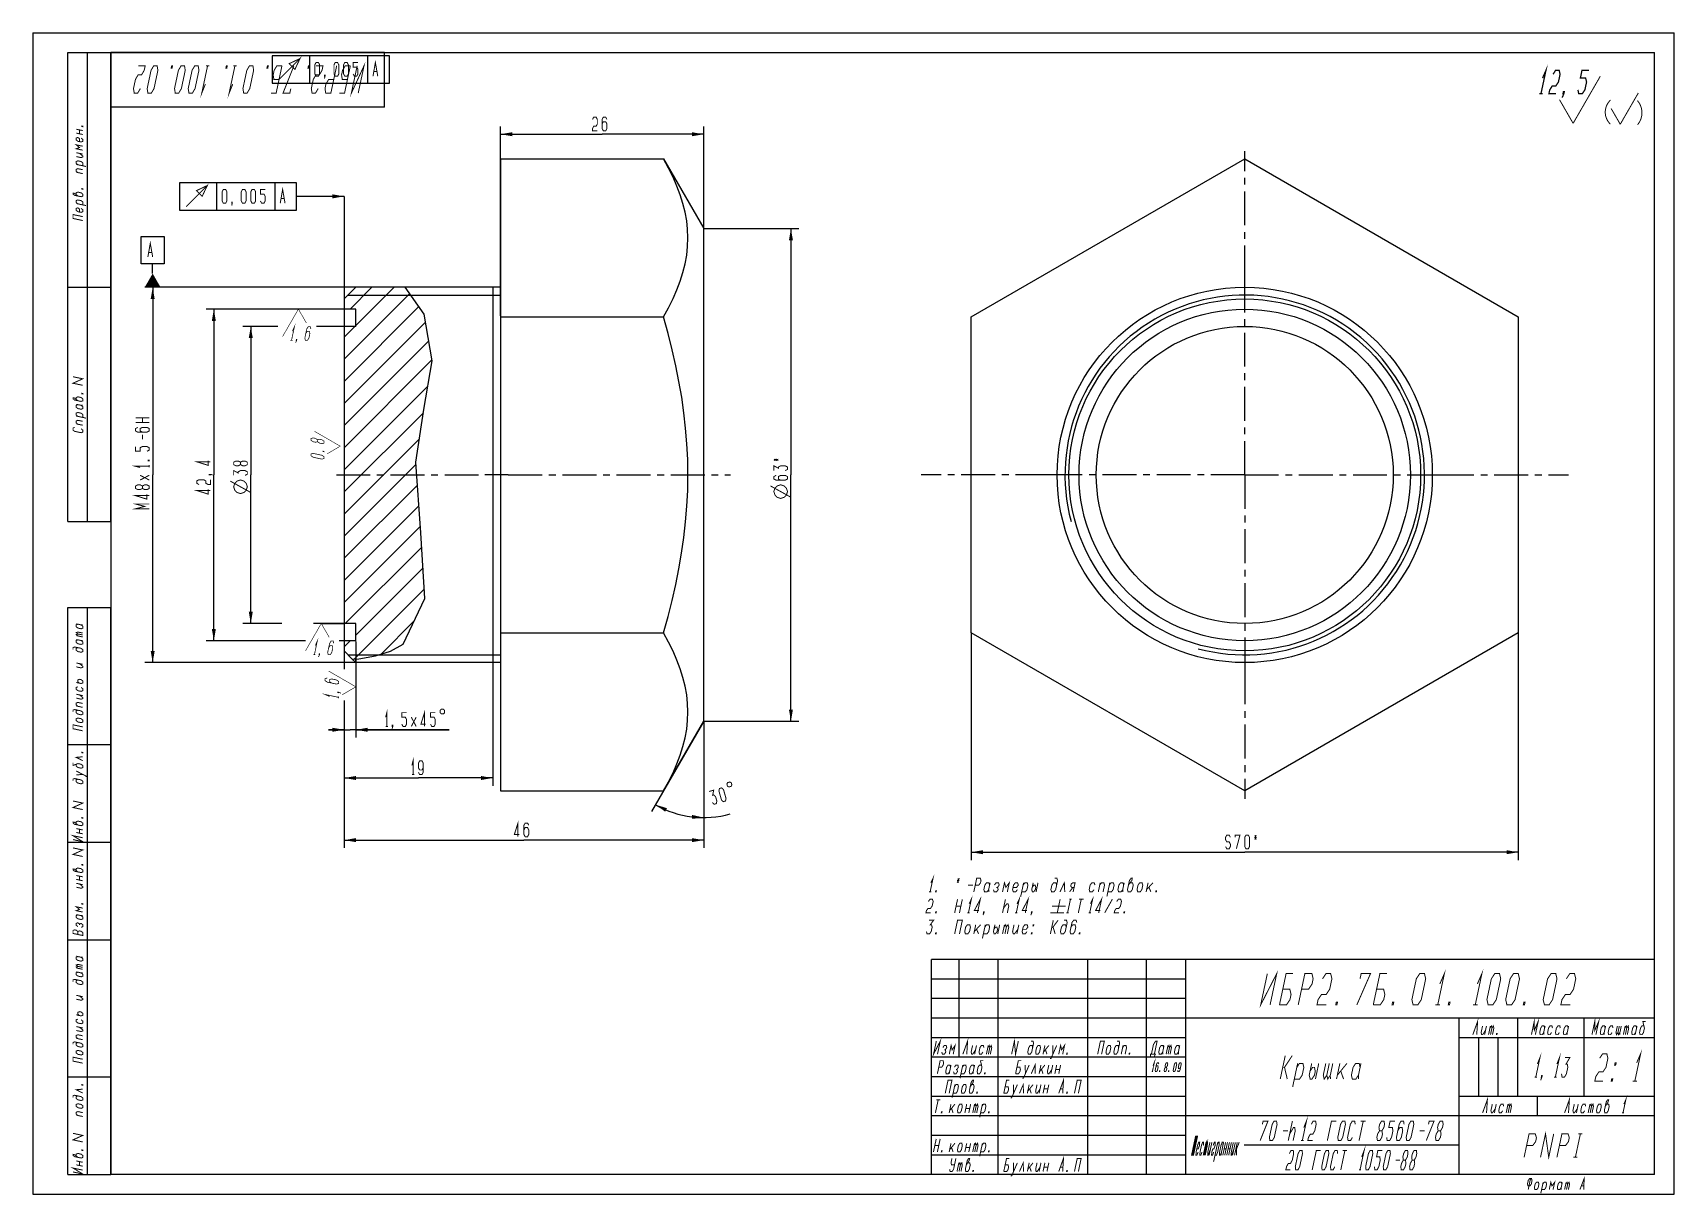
# Model space of a CAD drawing. Header units: millimetres. Extents: x 0 to 420, y 0 to 297.
import ezdxf

# ---------------------------------------------------------------- set-up
doc = ezdxf.new("R2010")
doc.units = ezdxf.units.MM
doc.header["$LTSCALE"] = 23.1
doc.linetypes.add('CENTER', pattern=[0.6, 0.375, -0.075, 0.075, -0.075])
doc.layers.get('0').update_dxf_attribs({"linetype": 'CONTINUOUS'})
for name, color, linetype in [('ALL_AXIS', 7, 'CONTINUOUS'), ('ALL_CHAMFER', 7, 'CONTINUOUS'), ('ALL_DIMENSIONS', 7, 'CONTINUOUS'), ('ALL_GTOL', 7, 'CONTINUOUS'), ('ALL_SURF_FIN', 7, 'CONTINUOUS')]:
    doc.layers.add(name, color=color, linetype=linetype)
doc.styles.get("Standard").update_dxf_attribs({"font": 'txt', "width": 0.7})
doc.dimstyles.new('DIMSTYLE_1', dxfattribs={"dimtxt": 3.5, "dimasz": 3, "dimexe": 0.18, "dimexo": 0.0625, "dimgap": 0.09, "dimtad": 1, "dimdec": 5, "dimlfac": 0.5, "dimdsep": 46, "dimtxsty": 'STANDARD', "dimblk": '_FILLED', "dimblk1": '_FILLED', "dimblk2": '_FILLED', "dimcen": 0.09, "dimadec": 0, "dimazin": 0, "dimtp": 0.2, "dimtm": 0.2, "dimtfac": 1, "dimtdec": 5, "dimtofl": 0, "dimtmove": 0, "dimatfit": 3, "dimldrblk": '_FILLED', "dimfxl": 1, "dimtolj": 1, "dimarcsym": 0})
doc.dimstyles.new('DIMSTYLE_2', dxfattribs={"dimtxt": 3.5, "dimasz": 3, "dimexe": 0.18, "dimexo": 0.0625, "dimgap": 0.09, "dimtad": 1, "dimlfac": 0.5, "dimdsep": 46, "dimtxsty": 'STANDARD', "dimblk": '_FILLED', "dimblk1": '_FILLED', "dimblk2": '_FILLED', "dimcen": 0.09, "dimadec": 0, "dimazin": 0, "dimtp": 0.3, "dimtm": 0.3, "dimtfac": 1, "dimtofl": 0, "dimtmove": 0, "dimatfit": 3, "dimldrblk": '_FILLED', "dimfxl": 1, "dimtolj": 1, "dimarcsym": 0})
doc.dimstyles.new('DIMSTYLE_3', dxfattribs={"dimtxt": 3.5, "dimasz": 3, "dimexe": 0.18, "dimexo": 0.0625, "dimgap": 0.09, "dimtad": 1, "dimlfac": 0.5, "dimdsep": 46, "dimtxsty": 'STANDARD', "dimblk": '_FILLED', "dimblk1": '_FILLED', "dimblk2": '_FILLED', "dimcen": 0.09, "dimadec": 0, "dimazin": 0, "dimtp": 0.5, "dimtm": 0.5, "dimtfac": 1, "dimtofl": 0, "dimtmove": 0, "dimatfit": 3, "dimldrblk": '_FILLED', "dimfxl": 1, "dimtolj": 1, "dimarcsym": 0})
doc.dimstyles.new('DIMSTYLE_4', dxfattribs={"dimtxt": 3.5, "dimasz": 3, "dimexe": 0.18, "dimexo": 0.0625, "dimgap": 0.09, "dimtad": 1, "dimdec": 5, "dimlfac": 0.5, "dimdsep": 46, "dimtxsty": 'STANDARD', "dimblk": '_FILLED', "dimblk1": '_FILLED', "dimblk2": '_FILLED', "dimcen": 0.09, "dimadec": 0, "dimazin": 0, "dimtp": 0.1, "dimtm": 0.1, "dimtfac": 1, "dimtdec": 5, "dimtofl": 0, "dimtmove": 0, "dimatfit": 3, "dimldrblk": '_FILLED', "dimfxl": 1, "dimtolj": 1, "dimarcsym": 0})
doc.dimstyles.new('DIMSTYLE_5', dxfattribs={"dimtxt": 3.5, "dimasz": 3, "dimexe": 0.18, "dimexo": 0.0625, "dimgap": 0.09, "dimtad": 1, "dimdec": 5, "dimlfac": 0.5, "dimdsep": 46, "dimtxsty": 'STANDARD', "dimblk": '_FILLED', "dimblk1": '_FILLED', "dimblk2": '_FILLED', "dimcen": 0.09, "dimadec": 0, "dimazin": 0, "dimtp": 0.3, "dimtm": 0.3, "dimtfac": 1, "dimtdec": 5, "dimtofl": 0, "dimtmove": 0, "dimatfit": 3, "dimldrblk": '_FILLED', "dimfxl": 1, "dimtolj": 1, "dimarcsym": 0})
doc.dimstyles.get("Standard").update_dxf_attribs({"dimtxt": 3.5, "dimasz": 3, "dimexe": 0.18, "dimexo": 0.0625, "dimgap": 0.09, "dimtad": 1, "dimdec": 5, "dimdsep": 46, "dimtxsty": 'STANDARD', "dimblk": '_FILLED', "dimblk1": '_FILLED', "dimblk2": '_FILLED', "dimcen": 0.09, "dimadec": 0, "dimazin": 0, "dimtol": 1, "dimtp": 1e-05, "dimtm": 1e-05, "dimtfac": 1, "dimtdec": 5, "dimtofl": 0, "dimtmove": 0, "dimatfit": 3, "dimldrblk": '_FILLED', "dimfxl": 1, "dimtolj": 1, "dimarcsym": 0})

msp = doc.modelspace()

# ---------------------------------------------------------------- blocks, each defined once
blk = doc.blocks.new('_FILLED')
at = {"color": 0, "linetype": 'BYBLOCK'}
blk.add_solid([(0, 0), (-1, 0.17), (-1, -0.17)], dxfattribs=at)
blk = doc.blocks.new('*D0')
at = {"layer": 'ALL_DIMENSIONS', "color": 2, "linetype": 'CONTINUOUS'}
for p, q in [((119.67, 224.63), (119.67, 273.07)), ((171.67, 215.09), (171.67, 273.07)), ((119.67, 271.07), (145.67, 271.07)), ((171.67, 271.07), (145.67, 271.07))]:
    blk.add_line(p, q, dxfattribs=at)
at = {"layer": 'ALL_DIMENSIONS', "color": 2, "linetype": 'CONTINUOUS', "xscale": 3, "yscale": 3, "zscale": 3, "rotation": 180}
blk.add_blockref('_FILLED', (119.67, 271.07), dxfattribs=at)
at = {"layer": 'ALL_DIMENSIONS', "color": 2, "linetype": 'CONTINUOUS', "xscale": 3, "yscale": 3, "zscale": 3}
blk.add_blockref('_FILLED', (171.67, 271.07), dxfattribs=at)
blk = doc.blocks.new('*D1')
at = {"layer": 'ALL_DIMENSIONS', "color": 2, "linetype": 'CONTINUOUS'}
for p, q in [((240.11, 143.52), (240.11, 85.45)), ((380.11, 143.52), (380.11, 85.45)), ((240.11, 87.45), (310.11, 87.45)), ((380.11, 87.45), (310.11, 87.45))]:
    blk.add_line(p, q, dxfattribs=at)
at = {"layer": 'ALL_DIMENSIONS', "color": 2, "linetype": 'CONTINUOUS', "xscale": 3, "yscale": 3, "zscale": 3, "rotation": 180}
blk.add_blockref('_FILLED', (240.11, 87.45), dxfattribs=at)
at = {"layer": 'ALL_DIMENSIONS', "color": 2, "linetype": 'CONTINUOUS', "xscale": 3, "yscale": 3, "zscale": 3}
blk.add_blockref('_FILLED', (380.11, 87.45), dxfattribs=at)
blk = doc.blocks.new('*D2')
at = {"layer": 'ALL_DIMENSIONS', "color": 2, "linetype": 'CONTINUOUS'}
for q in [(158.35, 97.87), (171.67, 94.3)]:
    blk.add_line((171.67, 120.94), q, dxfattribs=at)
blk.add_arc((171.67, 120.94), 24.64, 240, 285.9695, dxfattribs=at)
for points in [[(162.26, 98.71), (159.35, 99.6), (161.82, 97.81)], [(168.65, 95.98), (171.67, 96.3), (168.71, 96.98)]]:
    blk.add_solid(points, dxfattribs=at)
blk = doc.blocks.new('*D3')
at = {"layer": 'ALL_DIMENSIONS', "color": 2, "linetype": 'CONTINUOUS'}
for p, q in [((171.67, 246.94), (195.99, 246.94)), ((193.99, 246.94), (193.99, 183.94)), ((193.99, 120.94), (193.99, 183.94)), ((171.67, 120.94), (195.99, 120.94))]:
    blk.add_line(p, q, dxfattribs=at)
at = {"layer": 'ALL_DIMENSIONS', "color": 2, "linetype": 'CONTINUOUS', "xscale": 3, "yscale": 3, "zscale": 3}
for p, rotation in [((193.99, 246.94), 90), ((193.99, 120.94), 270)]:
    blk.add_blockref('_FILLED', p, dxfattribs=dict(at, rotation=rotation))
blk = doc.blocks.new('*D4')
at = {"layer": 'ALL_DIMENSIONS', "color": 2, "linetype": 'CONTINUOUS'}
for p, q in [((119.67, 231.94), (28.67, 231.94)), ((30.67, 231.94), (30.67, 183.94)), ((30.67, 135.94), (30.67, 183.94)), ((119.67, 135.94), (28.67, 135.94))]:
    blk.add_line(p, q, dxfattribs=at)
at = {"layer": 'ALL_DIMENSIONS', "color": 2, "linetype": 'CONTINUOUS', "xscale": 3, "yscale": 3, "zscale": 3}
for p, rotation in [((30.67, 231.94), 90), ((30.67, 135.94), 270)]:
    blk.add_blockref('_FILLED', p, dxfattribs=dict(at, rotation=rotation))
blk = doc.blocks.new('*D5')
at = {"layer": 'ALL_DIMENSIONS', "color": 2, "linetype": 'CONTINUOUS'}
for p, q in [((82.67, 141.31), (82.67, 116.76)), ((79.67, 118.76), (75.67, 118.76)), ((75.67, 118.76), (81.17, 118.76)), ((79.67, 120.76), (79.67, 101.63)), ((106.55, 118.76), (81.17, 118.76)), ((82.67, 118.76), (106.55, 118.76))]:
    blk.add_line(p, q, dxfattribs=at)
at = {"layer": 'ALL_DIMENSIONS', "color": 2, "linetype": 'CONTINUOUS', "xscale": 3, "yscale": 3, "zscale": 3}
blk.add_blockref('_FILLED', (79.67, 118.76), dxfattribs=at)
at = {"layer": 'ALL_DIMENSIONS', "color": 2, "linetype": 'CONTINUOUS', "xscale": 3, "yscale": 3, "zscale": 3, "rotation": 180}
blk.add_blockref('_FILLED', (82.67, 118.76), dxfattribs=at)
blk = doc.blocks.new('SF4_BL0', base_point=(78.72, 130.28))
at = {"layer": 'ALL_SURF_FIN', "color": 2, "linetype": 'CONTINUOUS'}
for points, const_width in [([(75.35, 131.99), (74.77, 131.86), (74.77, 131.33), (75.35, 130.94), (77.68, 130.45), (78.27, 130.59), (78.27, 131.11), (77.68, 131.5), (76.52, 131.75), (75.93, 131.61), (75.93, 131.08), (76.52, 130.7)], 0.194), ([(82.67, 129.74), (75.67, 133.79)], 0.146), ([(75.93, 127.28), (74.77, 127.79), (78.27, 127.04)], 0.194), ([(78.27, 128.36), (78.27, 128.22), (77.98, 128.29), (77.98, 128.42), (78.27, 128.36), (78.85, 128.1)], 0.194), ([(78.27, 126.78), (78.27, 127.31)], 0.194), ([(82.67, 129.74), (79.15, 127.71)], 0.146)]:
    blk.add_lwpolyline(points, dxfattribs=dict(at, const_width=const_width))
blk = doc.blocks.new('*D6')
at = {"layer": 'ALL_DIMENSIONS', "color": 2, "linetype": 'CONTINUOUS'}
for p, q in [((62.66, 221.94), (53.77, 221.94)), ((55.77, 221.94), (55.77, 183.94)), ((79.67, 221.94), (72.55, 221.94)), ((55.77, 145.94), (55.77, 183.94)), ((63.76, 145.94), (53.77, 145.94)), ((79.67, 145.94), (71.82, 145.94))]:
    blk.add_line(p, q, dxfattribs=at)
at = {"layer": 'ALL_DIMENSIONS', "color": 2, "linetype": 'CONTINUOUS', "xscale": 3, "yscale": 3, "zscale": 3}
for p, rotation in [((55.77, 221.94), 90), ((55.77, 145.94), 270)]:
    blk.add_blockref('_FILLED', p, dxfattribs=dict(at, rotation=rotation))
blk = doc.blocks.new('*D7')
at = {"color": 2, "linetype": 'CONTINUOUS'}
for p, q in [((79.67, 138.94), (79.67, 134.28)), ((79.67, 126.21), (79.67, 88.54)), ((171.67, 120.94), (171.67, 88.54)), ((79.67, 90.54), (125.67, 90.54)), ((171.67, 90.54), (125.67, 90.54))]:
    blk.add_line(p, q, dxfattribs=at)
at = {"color": 2, "linetype": 'CONTINUOUS', "xscale": 3, "yscale": 3, "zscale": 3, "rotation": 180}
blk.add_blockref('_FILLED', (79.67, 90.54), dxfattribs=at)
at = {"color": 2, "linetype": 'CONTINUOUS', "xscale": 3, "yscale": 3, "zscale": 3}
blk.add_blockref('_FILLED', (171.67, 90.54), dxfattribs=at)
blk = doc.blocks.new('*D8')
at = {"color": 2, "linetype": 'CONTINUOUS'}
for p, q in [((78.28, 226.34), (44.32, 226.34)), ((46.32, 226.34), (46.32, 183.94)), ((79.67, 226.34), (69.88, 226.34)), ((46.32, 141.54), (46.32, 183.94)), ((69.77, 141.54), (44.32, 141.54)), ((82.67, 141.54), (78.39, 141.54))]:
    blk.add_line(p, q, dxfattribs=at)
at = {"color": 2, "linetype": 'CONTINUOUS', "xscale": 3, "yscale": 3, "zscale": 3}
for p, rotation in [((46.32, 226.34), 90), ((46.32, 141.54), 270)]:
    blk.add_blockref('_FILLED', p, dxfattribs=dict(at, rotation=rotation))
blk = doc.blocks.new('SF5_BL1', base_point=(67.52, 222.05))
at = {"layer": 'ALL_SURF_FIN', "color": 2, "linetype": 'CONTINUOUS'}
for points, const_width in [([(67.95, 226.34), (63.91, 219.33)], 0.146), ([(66.42, 220.69), (66.94, 221.85), (66.19, 218.35)], 0.194), ([(67.95, 226.34), (69.99, 222.81)], 0.146), ([(65.93, 218.35), (66.45, 218.35)], 0.194), ([(67.5, 218.35), (67.37, 218.35), (67.43, 218.64), (67.57, 218.64), (67.5, 218.35), (67.25, 217.77)], 0.194), ([(71.14, 221.27), (71, 221.85), (70.48, 221.85), (70.09, 221.27), (69.6, 218.94), (69.73, 218.35), (70.26, 218.35), (70.65, 218.94), (70.89, 220.1), (70.76, 220.69), (70.23, 220.69), (69.84, 220.1)], 0.194)]:
    blk.add_lwpolyline(points, dxfattribs=dict(at, const_width=const_width))
blk = doc.blocks.new('*D9')
at = {"color": 2, "linetype": 'CONTINUOUS'}
for p, q in [((117.67, 137.94), (117.67, 104.43)), ((79.67, 110.68), (79.67, 104.43)), ((79.67, 106.43), (98.67, 106.43)), ((117.67, 106.43), (98.67, 106.43))]:
    blk.add_line(p, q, dxfattribs=at)
at = {"color": 2, "linetype": 'CONTINUOUS', "xscale": 3, "yscale": 3, "zscale": 3, "rotation": 180}
blk.add_blockref('_FILLED', (79.67, 106.43), dxfattribs=at)
at = {"color": 2, "linetype": 'CONTINUOUS', "xscale": 3, "yscale": 3, "zscale": 3}
blk.add_blockref('_FILLED', (117.67, 106.43), dxfattribs=at)
blk = doc.blocks.new('SYM_0_BL2', base_point=(398.14, 279.95))
at = {"layer": 'ALL_SURF_FIN', "color": 2, "linetype": 'CONTINUOUS'}
for points, const_width in [([(386.31, 285.42), (387.19, 287.42), (385.91, 281.42)], 0.333), ([(389, 286.42), (389.66, 287.42), (390.56, 287.42), (390.8, 286.42), (390.38, 284.42), (389.71, 283.42), (388.81, 283.42), (388.15, 282.42), (387.94, 281.42), (389.74, 281.42)], 0.333), ([(394.14, 273.86), (401.08, 285.88)], 0.25), ([(395.35, 282.42), (395.59, 281.42), (396.49, 281.42), (397.15, 282.42), (397.58, 284.42), (397.34, 285.42), (395.99, 285.42), (396.41, 287.42), (398.21, 287.42)], 0.333), ([(385.46, 281.42), (386.36, 281.42)], 0.333), ([(391.76, 281.42), (391.54, 281.42), (391.65, 281.92), (391.87, 281.92), (391.76, 281.42), (391.33, 280.42)], 0.333), ([(406.2, 273.62), (410.82, 281.63)], 0.25), ([(394.14, 273.86), (390.65, 279.91)], 0.25), ([(406.2, 273.62), (403.87, 277.65)], 0.25)]:
    blk.add_lwpolyline(points, dxfattribs=dict(at, const_width=const_width))
at = {"layer": 'ALL_SURF_FIN', "color": 2, "linetype": 'CONTINUOUS', "const_width": 0.25}
for points in [[(403.73, 279.83, 0.433164), (403.66, 273.66)], [(410.63, 273.51, 0.372459), (410.58, 279.67)]]:
    blk.add_lwpolyline(points, format="xyb", dxfattribs=at)
blk = doc.blocks.new('SF1_BL3', base_point=(74.94, 191.55))
at = {"layer": 'ALL_SURF_FIN', "color": 2, "linetype": 'CONTINUOUS'}
for points, const_width in [([(72.86, 192.93), (72.31, 193.3), (71.76, 193.41), (71.21, 193.28), (71.21, 192.79), (71.76, 192.42), (72.31, 192.3), (72.86, 192.43)], 0.184), ([(78.67, 191.29), (72.06, 195.11)], 0.138), ([(74.51, 188.12), (73.96, 187.99), (71.76, 188.45), (71.21, 188.82), (71.21, 189.31), (71.76, 189.45), (73.96, 188.98), (74.51, 188.61), (74.51, 188.12)], 0.184), ([(74.51, 192.08), (74.51, 192.58), (73.96, 192.94), (73.41, 193.06), (72.86, 192.93), (72.86, 192.43), (73.41, 192.07), (73.96, 191.95), (74.51, 192.08)], 0.184), ([(74.51, 189.98), (74.51, 189.85), (74.24, 189.91), (74.24, 190.03), (74.51, 189.98)], 0.184), ([(78.67, 191.29), (75.34, 189.36)], 0.138)]:
    blk.add_lwpolyline(points, dxfattribs=dict(at, const_width=const_width))
blk = doc.blocks.new('SF3_BL4', base_point=(73.38, 141.65))
at = {"layer": 'ALL_SURF_FIN', "color": 2, "linetype": 'CONTINUOUS'}
for points, const_width in [([(73.81, 145.94), (69.76, 138.93)], 0.146), ([(73.81, 145.94), (75.84, 142.41)], 0.146), ([(72.28, 140.29), (72.79, 141.45), (72.05, 137.95)], 0.194), ([(77, 140.87), (76.86, 141.45), (76.33, 141.45), (75.95, 140.87), (75.45, 138.54), (75.59, 137.95), (76.11, 137.95), (76.5, 138.54), (76.75, 139.7), (76.61, 140.29), (76.09, 140.29), (75.7, 139.7)], 0.194), ([(71.78, 137.95), (72.31, 137.95)], 0.194), ([(73.36, 137.95), (73.23, 137.95), (73.29, 138.24), (73.42, 138.24), (73.36, 137.95), (73.1, 137.37)], 0.194)]:
    blk.add_lwpolyline(points, dxfattribs=dict(at, const_width=const_width))

# ---------------------------------------------------------------- dimensions: what is measured, and where the dimension line sits
at = {"color": 2, "linetype": 'CONTINUOUS'}
for base, p1, p2, angle, picture, middle in [((46.319432, 141.5375), (79.67427, 226.3375), (82.67427, 141.5375), 270, '*D8', (45.444432, 179.0375)), ((79.67427, 90.541304), (171.67427, 120.9375), (79.67427, 138.9375), 180, '*D7', (123.22427, 91.416304))]:
    dim = msp.add_linear_dim(base=base, p1=p1, p2=p2, angle=angle, dimstyle='DIMSTYLE_5', dxfattribs=at)
    dim.commit()
    dim.dimension.update_dxf_attribs({"geometry": picture, "text_midpoint": middle, "dimtype": 160})
dim = msp.add_linear_dim(base=(117.67427, 106.434054), p1=(79.67427, 110.680464), p2=(117.67427, 137.9375), dimstyle='DIMSTYLE_1', dxfattribs=at)
dim.commit()
dim.dimension.update_dxf_attribs({"geometry": '*D9', "text_midpoint": (96.22427, 107.309054), "dimtype": 160})
at = {"layer": 'ALL_DIMENSIONS', "color": 2, "linetype": 'CONTINUOUS'}
dim = msp.add_linear_dim(base=(171.67427, 271.066538), p1=(119.67427, 224.626524), p2=(171.67427, 215.090991), dimstyle='DIMSTYLE_1', dxfattribs=at)
dim.commit()
dim.dimension.update_dxf_attribs({"geometry": '*D0', "text_midpoint": (143.22427, 271.941538), "dimtype": 160})
for base, p1, p2, angle, text, picture, middle in [((193.989904, 120.9375), (171.67427, 246.9375), (171.67427, 120.9375), 270, '%%c<>*', '*D3', (193.114904, 177.929167)), ((30.665049, 135.9375), (119.67427, 231.9375), (119.67427, 135.9375), 270, 'М<>х1.5-6Н', '*D4', (29.790049, 175.277927)), ((55.765968, 221.9375), (79.67427, 145.9375), (79.67427, 221.9375), 90, '%%c<>', '*D6', (54.890968, 179.154167))]:
    dim = msp.add_linear_dim(base=base, p1=p1, p2=p2, angle=angle, text=text, dimstyle='DIMSTYLE_2', dxfattribs=at)
    dim.commit()
    dim.dimension.update_dxf_attribs({"geometry": picture, "text_midpoint": middle, "dimtype": 160})
for base, p1, p2, text, dimstyle, picture, middle in [((380.113276, 87.454672), (240.113276, 143.522981), (380.113276, 143.522981), 'S<>*', 'DIMSTYLE_2', '*D1', (305.213276, 88.329672)), ((82.67427, 118.760731), (79.67427, 101.634605), (82.67427, 141.307175), '<>х45%%d', 'DIMSTYLE_4', '*D5', (89.511836, 119.635731))]:
    dim = msp.add_linear_dim(base=base, p1=p1, p2=p2, text=text, dimstyle=dimstyle, dxfattribs=at)
    dim.commit()
    dim.dimension.update_dxf_attribs({"geometry": picture, "text_midpoint": middle, "dimtype": 160})
dim = msp.add_angular_dim_2l(base=(165.297003, 97.137216), line1=((171.67427, 94.297633), (171.67427, 120.9375)), line2=((171.67427, 120.9375), (158.354337, 97.866698)), dimstyle='DIMSTYLE_3', dxfattribs=at)
dim.commit()
dim.dimension.update_dxf_attribs({"geometry": '*D2', "text_midpoint": (174.013308, 99.61842), "dimtype": 162})

# ---------------------------------------------------------------- linework, layer by layer
at = {"color": 7, "linetype": 'CONTINUOUS'}
for p, q in [((0, 297), (0, 0)), ((0, 297), (420, 297)), ((420, 0), (420, 297)), ((9, 172), (9, 292)), ((9, 292), (20, 292)), ((14, 172), (14, 292)), ((20, 172), (20, 292)), ((90, 292), (20, 292)), ((20, 278), (20, 292)), ((20, 292), (20, 5)), ((20, 292), (415, 292)), ((90, 278), (90, 292)), ((415, 5), (415, 292)), ((90, 278), (20, 278)), ((119.67427, 264.766538), (119.67427, 103.108462)), ((240.113276, 224.352019), (310.113276, 264.766538)), ((310.113276, 264.766538), (380.113276, 224.352019)), ((9, 232), (20, 232)), ((79.67427, 228.9375), (82.67427, 231.9375)), ((95.235961, 231.9375), (82.67427, 231.9375)), ((100.170802, 225.055821), (95.235961, 231.9375)), ((117.67427, 231.9375), (117.67427, 135.9375)), ((79.67427, 228.9375), (79.67427, 138.9375)), ((82.67427, 226.3375), (79.67427, 226.3375)), ((82.67427, 221.9375), (82.67427, 226.3375)), ((102.149689, 213.134575), (100.170802, 225.055821)), ((240.113276, 143.522981), (240.113276, 224.352019)), ((380.113276, 224.352019), (380.113276, 143.522981)), ((82.67427, 221.9375), (79.67427, 221.9375)), ((100.05549, 200.690269), (102.149689, 213.134575)), ((98.006679, 187.183683), (100.05549, 200.690269)), ((99.270749, 169.114582), (98.006679, 187.183683)), ((9, 172), (20, 172)), ((100.348951, 152.359863), (99.270749, 169.114582)), ((94.760496, 140.655057), (100.348951, 152.359863)), ((9, 5), (9, 150)), ((9, 150), (20, 150)), ((14, 5), (14, 150)), ((20, 5), (20, 150)), ((82.67427, 145.9375), (79.67427, 145.9375)), ((82.67427, 141.5375), (82.67427, 145.9375)), ((310.113276, 103.108462), (240.113276, 143.522981)), ((380.113276, 143.522981), (310.113276, 103.108462)), ((82.67427, 141.5375), (79.67427, 141.5375)), ((79.67427, 138.9375), (81.757077, 136.854693)), ((87.654487, 137.655309), (91.521382, 138.896855)), ((91.521382, 138.896855), (94.760496, 140.655057)), ((81.757077, 136.854693), (83.398855, 136.867844)), ((83.398855, 136.867844), (87.654487, 137.655309)), ((9, 115), (20, 115)), ((9, 90), (20, 90)), ((9, 65), (20, 65)), ((415, 60), (230, 60)), ((230, 5), (230, 60)), ((237, 35), (237, 60)), ((247, 5), (247, 60)), ((270, 5), (270, 60)), ((285, 5), (285, 60)), ((295, 5), (295, 60)), ((415, 5), (415, 60)), ((295, 55), (230, 55)), ((295, 50), (230, 50)), ((415, 45), (230, 45)), ((365, 5), (365, 45)), ((380, 25), (380, 45)), ((397, 25), (397, 45)), ((295, 40), (230, 40)), ((415, 40), (365, 40)), ((370, 25), (370, 40)), ((375, 25), (375, 40)), ((295, 35), (230, 35)), ((9, 30), (20, 30)), ((295, 30), (230, 30)), ((295, 25), (230, 25)), ((415, 25), (365, 25)), ((385, 20), (385, 25)), ((415, 20), (230, 20)), ((295, 15), (230, 15)), ((295, 10), (230, 10)), ((365, 12.5), (310, 12.5)), ((9, 5), (20, 5)), ((415, 5), (20, 5)), ((415, 5), (230, 5)), ((0, 0), (420, 0))]:
    msp.add_line(p, q, dxfattribs=at)
at = {"color": 2, "linetype": 'CONTINUOUS'}
for p, q in [((81.170491, 226.3375), (86.770491, 231.9375)), ((82.67427, 222.184425), (92.427345, 231.9375)), ((79.67427, 213.527571), (96.425448, 230.278749)), ((79.67427, 207.870717), (98.787876, 226.984323)), ((80.67427, 229.9375), (117.67427, 229.9375)), ((79.67427, 202.213863), (100.504707, 223.0443)), ((79.67427, 219.184425), (82.427345, 221.9375)), ((79.67427, 196.557008), (101.310043, 218.192782)), ((79.67427, 190.900154), (102.115379, 213.341263)), ((79.67427, 185.2433), (101.053867, 206.622897)), ((79.67427, 179.586446), (99.926279, 199.838454)), ((79.67427, 173.929591), (98.914754, 193.170075)), ((79.67427, 168.272737), (98.044506, 186.642973)), ((79.67427, 162.615883), (98.414371, 181.355984)), ((79.67427, 156.959029), (98.784236, 176.068994)), ((79.67427, 151.302174), (99.154101, 170.782005)), ((79.96645, 145.9375), (99.504903, 165.475953)), ((82.67427, 142.988466), (99.846923, 160.161119)), ((82.200907, 136.858248), (100.188944, 154.846286)), ((89.127887, 138.128375), (97.598353, 146.59884)), ((79.67427, 139.988466), (81.223304, 141.5375)), ((80.67427, 137.9375), (117.67427, 137.9375))]:
    msp.add_line(p, q, dxfattribs=at)
at = {"color": 2, "linetype": 'CONTINUOUS', "const_width": 0.25}
for points in [[(27.510087, 282.744858), (26.824603, 281.578195), (25.949604, 281.578195), (25.760086, 282.744858), (26.256051, 285.078186), (26.941536, 286.24485), (27.816534, 286.24485), (28.502017, 287.411514), (28.749998, 288.578203), (27, 288.578203)], [(31.812501, 288.578203), (32.002018, 287.411514), (31.010088, 282.744858), (30.324604, 281.578195), (29.449603, 281.578195), (29.260085, 282.744858), (30.252016, 287.411514), (30.9375, 288.578203), (31.812501, 288.578203)], [(35.53125, 288.578203), (35.750001, 288.578203), (35.626008, 287.994858), (35.407257, 287.994858), (35.53125, 288.578203)], [(38.8125, 288.578203), (39.002017, 287.411514), (38.010087, 282.744858), (37.324603, 281.578195), (36.449605, 281.578195), (36.260088, 282.744858), (37.252018, 287.411514), (37.937498, 288.578203), (38.8125, 288.578203)], [(42.312501, 288.578203), (42.502018, 287.411514), (41.510088, 282.744858), (40.824604, 281.578195), (39.949603, 281.578195), (39.760085, 282.744858), (40.752016, 287.411514), (41.4375, 288.578203), (42.312501, 288.578203)], [(44.164321, 283.911522), (43.230853, 281.578195), (44.71875, 288.578203)], [(45.156248, 288.578203), (44.281251, 288.578203)], [(49.531251, 288.578203), (49.749998, 288.578203), (49.62601, 287.994858), (49.407258, 287.994858), (49.531251, 288.578203)], [(51.16432, 283.911522), (50.230855, 281.578195), (51.718748, 288.578203)], [(52.156251, 288.578203), (51.28125, 288.578203)], [(56.312498, 288.578203), (56.502016, 287.411514), (55.510085, 282.744858), (54.824605, 281.578195), (53.949601, 281.578195), (53.76009, 282.744858), (54.752014, 287.411514), (55.437501, 288.578203), (56.312498, 288.578203)], [(60.031251, 288.578203), (60.249998, 288.578203), (60.12601, 287.994858), (59.907262, 287.994858), (60.031251, 288.578203)], [(63.750003, 288.578203), (62.262103, 281.578195), (60.949603, 281.578195)], [(63.750003, 288.578203), (62.437503, 288.578203), (61.752016, 287.411514), (61.504032, 286.24485), (61.69355, 285.078186), (63.00605, 285.078186)], [(66.812498, 288.578203), (64.012105, 281.578195), (65.762101, 281.578195), (66.010085, 282.744858)], [(70.531251, 288.578203), (70.749998, 288.578203), (70.62601, 287.994858), (70.407262, 287.994858), (70.531251, 288.578203)], [(73.010088, 282.744858), (72.324601, 281.578195), (71.449603, 281.578195), (71.260085, 282.744858), (71.756054, 285.078186), (72.441534, 286.24485), (73.316532, 286.24485), (74.002018, 287.411514), (74.250003, 288.578203), (72.500001, 288.578203)], [(77.750001, 288.578203), (76.262101, 281.578195), (74.949601, 281.578195), (74.76009, 282.744858), (75.008068, 283.911522), (75.693554, 285.078186), (77.006054, 285.078186)], [(81.249998, 288.578203), (79.762105, 281.578195), (78.449605, 281.578195)], [(81.249998, 288.578203), (79.937498, 288.578203), (79.252018, 287.411514), (79.004034, 286.24485), (79.193552, 285.078186), (80.506052, 285.078186)], [(83.262103, 281.578195), (84.750003, 288.578203), (81.512101, 281.578195), (83.000001, 288.578203)], [(12.777926, 273.125002), (12.777926, 273.000007), (12.569592, 273.044279), (12.569592, 273.169274), (12.777926, 273.125002)], [(11.111259, 272.354268), (12.777926, 271.999995)], [(12.777926, 271.000009), (11.111259, 271.354255)], [(11.944593, 269.17712), (11.944593, 269.927142), (11.527926, 270.265701), (11.111259, 270.104253), (11.111259, 269.604272), (11.527926, 269.265688), (12.361259, 269.088578), (12.777926, 269.25), (12.777926, 269.750006), (12.361259, 270.088564)], [(11.944593, 271.177119), (11.944593, 272.177131)], [(12.777926, 267.000011), (11.111259, 267.354258), (11.944593, 267.677128), (11.111259, 268.35427), (12.777926, 267.999998)], [(11.111259, 266.354271), (12.777926, 265.999999)], [(11.111259, 265.354259), (12.361259, 265.088555), (12.777926, 265.250002), (12.777926, 265.499993), (11.944593, 266.177135)], [(12.777926, 262.999988), (12.777926, 263.75001), (12.361259, 264.088568), (11.527926, 264.265704), (11.111259, 264.104257), (11.111259, 263.60425), (11.527926, 263.265692)], [(13.611259, 262.822877), (11.111259, 263.35426)], [(11.527926, 261.265693), (11.111259, 261.604252), (11.111259, 262.104258), (11.527926, 262.265706), (12.777926, 262.000001)], [(12.777926, 260.999989), (11.111259, 261.354261)], [(11.527926, 255.265697), (10.694593, 255.942814), (10.277926, 256.031382), (10.277926, 255.781392), (10.694593, 255.442833), (12.361259, 255.088561), (12.777926, 255.250009), (12.777926, 255.749989), (12.361259, 256.088573), (11.527926, 256.265684), (11.111259, 256.104261), (11.111259, 255.604255)], [(12.777926, 257.125012), (12.777926, 256.999991), (12.569592, 257.044288), (12.569592, 257.169283), (12.777926, 257.125012)], [(12.777926, 252.999994), (12.777926, 253.74999), (12.361259, 254.088574), (11.527926, 254.265685), (11.111259, 254.104263), (11.111259, 253.604257), (11.527926, 253.265698)], [(13.611259, 252.822858), (11.111259, 253.354266)], [(11.944593, 251.177131), (11.944593, 251.927128), (11.527926, 252.265686), (11.111259, 252.104264), (11.111259, 251.604258), (11.527926, 251.265699), (12.361259, 251.088563), (12.777926, 251.250011), (12.777926, 251.749991), (12.361259, 252.088575)], [(12.777926, 248.999996), (10.277926, 249.531379), (10.277926, 250.531392), (12.777926, 250.000009)], [(12.777926, 206.85416), (10.277926, 207.385569), (12.777926, 208.52083), (10.277926, 209.052213)], [(11.527926, 202.911533), (10.694593, 203.58865), (10.277926, 203.677218), (10.277926, 203.427228), (10.694593, 203.088669), (12.361259, 202.734397), (12.777926, 202.895845), (12.777926, 203.395825), (12.361259, 203.734409), (11.527926, 203.91152), (11.111259, 203.750098), (11.111259, 203.250092)], [(11.111259, 202.000089), (12.361259, 201.73441), (12.777926, 201.770837)], [(11.527926, 201.911521), (11.111259, 201.750099), (11.111259, 201.250093), (11.527926, 200.911534), (12.361259, 200.734398), (12.777926, 200.895846), (12.777926, 201.395826), (12.361259, 201.73441)], [(12.777926, 204.770823), (12.777926, 204.645828), (12.569592, 204.690125), (12.569592, 204.81512), (12.777926, 204.770823)], [(12.777926, 198.645831), (12.777926, 199.395828), (12.361259, 199.734386), (11.527926, 199.911522), (11.111259, 199.7501), (11.111259, 199.250094), (11.527926, 198.911536)], [(13.611259, 198.468695), (11.111259, 199.000104)], [(11.527926, 196.911537), (11.111259, 197.250095), (11.111259, 197.750101), (11.527926, 197.911523), (12.777926, 197.645845)], [(10.694593, 196.088661), (10.277926, 195.927213), (10.277926, 195.427233), (10.694593, 195.088649), (12.361259, 194.734402), (12.777926, 194.895824), (12.777926, 195.39583), (12.361259, 195.734388)], [(12.777926, 196.645833), (11.111259, 197.000105)], [(45.444431, 187.306241), (41.944433, 187.306241), (44.861099, 186.387491), (44.861099, 187.6125)], [(42.527765, 181.487496), (41.944433, 181.793754), (41.944433, 182.406246), (42.527765, 182.712504), (43.694432, 182.712504), (44.277764, 182.406246), (44.277764, 181.793754), (44.861099, 181.487496), (45.444431, 181.487496), (45.444431, 182.712504)], [(45.444431, 184.090629), (45.444431, 183.9375), (45.152765, 183.9375), (45.152765, 184.090629), (45.444431, 184.090629), (46.027766, 183.9375)], [(45.444431, 179.956254), (41.944433, 179.956254), (44.861099, 179.037504), (44.861099, 180.2625)], [(11.527926, 143.265701), (11.111259, 143.60426), (11.527926, 143.765695), (12.777926, 143.500003)], [(11.527926, 142.765695), (11.111259, 143.104266), (11.527926, 143.265701), (12.777926, 142.999997)], [(11.111259, 145.854261), (12.361259, 145.58857), (12.777926, 145.624997)], [(11.527926, 145.765693), (11.111259, 145.604258), (11.111259, 145.104265), (11.527926, 144.765694), (12.361259, 144.588571), (12.777926, 144.750005), (12.777926, 145.249999), (12.361259, 145.58857)], [(12.777926, 142.500004), (11.111259, 142.854263)], [(11.527926, 139.765697), (11.111259, 139.604262), (11.111259, 139.104256), (11.527926, 138.765698), (12.361259, 138.588561), (12.777926, 138.749996), (12.777926, 139.250002), (12.361259, 139.588561), (10.694593, 139.94282), (10.277926, 139.781385), (10.277926, 139.281392)], [(11.111259, 141.854264), (12.361259, 141.58856), (12.777926, 141.624999)], [(11.527926, 141.765696), (11.111259, 141.604261), (11.111259, 141.104255), (11.527926, 140.765696), (12.361259, 140.58856), (12.777926, 140.749995), (12.777926, 141.250001), (12.361259, 141.58856)], [(11.111259, 135.854255), (12.777926, 135.499995)], [(11.111259, 134.854255), (12.361259, 134.588564), (12.777926, 134.749999), (12.777926, 135.000002), (11.944593, 135.677131)], [(11.111259, 130.854258), (12.361259, 130.588566), (12.777926, 130.750001), (12.777926, 131.249995), (12.361259, 131.588566), (11.944593, 131.677134), (11.527926, 131.515699), (11.527926, 131.015693), (11.944593, 130.677134)], [(11.527926, 129.76569), (11.111259, 129.604255), (11.111259, 129.104262), (11.527926, 128.765691), (12.361259, 128.588568), (12.777926, 128.750002), (12.777926, 129.249996), (12.361259, 129.588567)], [(11.111259, 127.85426), (12.777926, 127.5)], [(11.111259, 126.85426), (12.361259, 126.588569), (12.777926, 126.750004), (12.777926, 126.999994), (11.944593, 127.677136)], [(11.527926, 123.765694), (11.111259, 123.604259), (11.111259, 123.104266), (11.527926, 122.765695), (12.361259, 122.588571), (12.777926, 122.750006), (12.777926, 123.249999), (12.361259, 123.588571), (10.694593, 123.94283), (10.277926, 123.781395), (10.277926, 123.281389)], [(11.527926, 124.765693), (11.111259, 125.104265), (11.111259, 125.604258), (11.527926, 125.765693), (12.777926, 125.500001)], [(12.777926, 124.500002), (11.111259, 124.854261)], [(12.361259, 120.58856), (12.777926, 120.749995), (12.777926, 121.250001), (12.361259, 121.588559), (11.527926, 121.765695), (11.111259, 121.60426), (11.111259, 121.104267), (11.527926, 120.765696), (12.361259, 120.58856)], [(12.777926, 118.500005), (10.277926, 119.031389), (10.277926, 120.031388), (12.777926, 119.500005)], [(11.111259, 109.958425), (11.111259, 109.458431), (11.527926, 109.11986), (12.361259, 108.942737), (12.777926, 109.104172), (12.777926, 109.604165), (12.361259, 109.942736), (11.527926, 110.11986), (10.277926, 109.635555), (10.277926, 110.385564)], [(12.777926, 110.854167), (11.111259, 111.708433), (12.777926, 111.854167)], [(12.777926, 112.979161), (12.777926, 112.854166), (12.569592, 112.89845), (12.569592, 113.023445), (12.777926, 112.979161)], [(96.989892, 109.642386), (97.296144, 110.80905), (97.296144, 107.309059)], [(98.674269, 107.892391), (98.980521, 107.309059), (99.593019, 107.309059), (99.899271, 107.892391), (99.899271, 110.225718), (99.593019, 110.80905), (98.980521, 110.80905), (98.674269, 110.225718), (98.674269, 109.059055), (98.980521, 108.475723), (99.593019, 108.475723), (99.899271, 109.059055)], [(11.527926, 106.119862), (11.111259, 105.958427), (11.111259, 105.458434), (11.527926, 105.119863), (12.361259, 104.942726), (12.777926, 105.104161), (12.777926, 105.604167), (12.361259, 105.942726), (10.694593, 106.296998), (10.277926, 106.135563), (10.277926, 105.635557)], [(13.611259, 106.677034), (13.611259, 106.927037), (11.111259, 108.208429)], [(11.111259, 107.20843), (12.777926, 107.354163)], [(96.989892, 107.309059), (97.602396, 107.309059)], [(12.777926, 98.354169), (10.277926, 98.885552), (12.777926, 100.020839), (10.277926, 100.552222)], [(11.527926, 94.411529), (10.694593, 95.088658), (10.277926, 95.177227), (10.277926, 94.927224), (10.694593, 94.588665), (12.361259, 94.234393), (12.777926, 94.395828), (12.777926, 94.895834), (12.361259, 95.234405), (11.527926, 95.411528), (11.111259, 95.250093), (11.111259, 94.7501)], [(11.111259, 93.500098), (12.777926, 93.145838)], [(12.777926, 92.145839), (11.111259, 92.500098)], [(11.944593, 92.322962), (11.944593, 93.322961)], [(12.777926, 96.270831), (12.777926, 96.145836), (12.569592, 96.19012), (12.569592, 96.315115), (12.777926, 96.270831)], [(124.143018, 91.416299), (124.143018, 94.916303), (123.224268, 91.999644), (124.449276, 91.999644)], [(126.899268, 94.332971), (126.593022, 94.916303), (125.980518, 94.916303), (125.674272, 94.332971), (125.674272, 91.999644), (125.980518, 91.416299), (126.593022, 91.416299), (126.899268, 91.999644), (126.899268, 93.166307), (126.593022, 93.749639), (125.980518, 93.749639), (125.674272, 93.166307)], [(10.277926, 90.677223), (12.777926, 90.145827), (10.277926, 91.677222), (12.777926, 91.145839)], [(12.777926, 86.354163), (10.277926, 86.885559), (12.777926, 88.020833), (10.277926, 88.552229)], [(12.777926, 84.270839), (12.777926, 84.145831), (12.569592, 84.190115), (12.569592, 84.31511), (12.777926, 84.270839)], [(11.527926, 82.411523), (10.694593, 83.088666), (10.277926, 83.177221), (10.277926, 82.927231), (10.694593, 82.58866), (12.361259, 82.2344), (12.777926, 82.395835), (12.777926, 82.895828), (12.361259, 83.234399), (11.527926, 83.411523), (11.111259, 83.250088), (11.111259, 82.750095)], [(11.111259, 81.500092), (12.777926, 81.145833)], [(12.777926, 80.145833), (11.111259, 80.500093)], [(11.944593, 80.322969), (11.944593, 81.322969)], [(229.796627, 79.627614), (230.350876, 80.79429), (229.60693, 77.294286)], [(236.505015, 80.210945), (237.117506, 80.210945)], [(237.088385, 80.79429), (236.534136, 79.627614)], [(236.782126, 80.79429), (236.840394, 79.627614)], [(240.785046, 77.294286), (241.528993, 80.79429), (242.447743, 80.79429), (242.630006, 80.210945), (242.506011, 79.627614), (242.075782, 79.044282), (241.157032, 79.044282)], [(248.135046, 77.294286), (248.631002, 79.627614), (248.995529, 78.46095), (249.856011, 79.627614), (249.360055, 77.294286)], [(261.982024, 79.044282), (261.799761, 79.627614), (261.187269, 79.627614), (260.757015, 79.044282), (260.50905, 77.877618), (260.691288, 77.294286), (261.303805, 77.294286), (261.734033, 77.877618), (262.230015, 80.210945), (262.047751, 80.79429), (261.43526, 80.79429)], [(262.835046, 77.294286), (263.943519, 79.627614), (264.060055, 77.294286)], [(280.357024, 79.044282), (281.217506, 80.210945), (281.341501, 80.79429), (281.035243, 80.79429), (280.605015, 80.210945), (280.109033, 77.877618), (280.291296, 77.294286), (280.903788, 77.294286), (281.334042, 77.877618), (281.582032, 79.044282), (281.399769, 79.627614), (280.787252, 79.627614)], [(11.111259, 79.500093), (12.777926, 79.145834)], [(11.111259, 78.500094), (12.361259, 78.234396), (12.777926, 78.395831), (12.777926, 78.645834), (11.944593, 79.32297)], [(229.300671, 77.294286), (229.913163, 77.294286)], [(231.138171, 77.294286), (230.985055, 77.294286), (231.04704, 77.585952), (231.200182, 77.585952), (231.138171, 77.294286)], [(239.319532, 79.044282), (240.544515, 79.044282)], [(239.596644, 74.260328), (240.150868, 75.426998), (239.406921, 71.926994)], [(241.703796, 71.926994), (242.447743, 75.426998), (240.909042, 72.510332), (242.13405, 72.510332)], [(244.832032, 79.044282), (244.649769, 79.627614), (244.037252, 79.627614), (243.607024, 79.044282), (243.359033, 77.877618), (243.541296, 77.294286), (244.153788, 77.294286), (244.584042, 77.877618)], [(244.956002, 79.627614), (244.584042, 77.877618), (244.613163, 77.294286)], [(245.80905, 77.877618), (245.991288, 77.294286), (246.603805, 77.294286), (247.034033, 77.877618), (246.85177, 78.46095), (247.282024, 79.044282), (247.099761, 79.627614), (246.487269, 79.627614), (246.057015, 79.044282)], [(246.545537, 78.46095), (246.85177, 78.46095)], [(250.833029, 78.46095), (251.751779, 78.46095), (252.182032, 79.044282), (251.999769, 79.627614), (251.387252, 79.627614), (250.957024, 79.044282), (250.709033, 77.877618), (250.891296, 77.294286), (251.503788, 77.294286), (251.934042, 77.877618)], [(251.846627, 74.260328), (252.400876, 75.426998), (251.65693, 71.926994)], [(252.787064, 76.127616), (253.531011, 79.627614)], [(253.035055, 77.294286), (253.953805, 77.294286), (254.384033, 77.877618), (254.632024, 79.044282), (254.449761, 79.627614), (253.837269, 79.627614), (253.407015, 79.044282)], [(253.953805, 71.926994), (254.697751, 75.426998), (253.15905, 72.510332), (254.384033, 72.510332)], [(255.981002, 79.627614), (255.609042, 77.877618), (255.791305, 77.294286), (256.097538, 77.294286), (256.527792, 77.877618), (256.651787, 78.46095), (256.469524, 79.044282), (256.163265, 79.044282), (255.733037, 78.46095)], [(257.206011, 79.627614), (256.710055, 77.294286)], [(265.285038, 77.294286), (266.14552, 78.46095)], [(266.203788, 77.294286), (266.699769, 79.627614), (266.087252, 79.627614), (265.719009, 79.335954), (265.595039, 78.752616), (265.839287, 78.46095), (266.451779, 78.46095)], [(271.782015, 79.044282), (271.599752, 79.627614), (270.987261, 79.627614), (270.557032, 79.044282), (270.309042, 77.877618), (270.491305, 77.294286), (271.103796, 77.294286), (271.53405, 77.877618)], [(270.629963, 74.260328), (271.184213, 75.426998), (270.440266, 71.926994)], [(272.737141, 71.926994), (273.481088, 75.426998), (271.942386, 72.510332), (273.167369, 72.510332)], [(272.635038, 77.294286), (273.131019, 79.627614)], [(273.007024, 79.044282), (273.437252, 79.627614), (274.049769, 79.627614), (274.232032, 79.044282), (273.860046, 77.294286)], [(274.837064, 76.127616), (275.581011, 79.627614)], [(275.085055, 77.294286), (276.003805, 77.294286), (276.434033, 77.877618), (276.682024, 79.044282), (276.499761, 79.627614), (275.887269, 79.627614), (275.457015, 79.044282)], [(279.132015, 79.044282), (278.949752, 79.627614), (278.337261, 79.627614), (277.907032, 79.044282), (277.659042, 77.877618), (277.841305, 77.294286), (278.453796, 77.294286), (278.88405, 77.877618)], [(279.256011, 79.627614), (278.88405, 77.877618), (278.913171, 77.294286)], [(282.55905, 77.877618), (282.741288, 77.294286), (283.353805, 77.294286), (283.784033, 77.877618), (284.032024, 79.044282), (283.849761, 79.627614), (283.237269, 79.627614), (282.807015, 79.044282), (282.55905, 77.877618)], [(285.381002, 79.627614), (284.885046, 77.294286)], [(285.009042, 77.877618), (286.606011, 79.627614)], [(285.592412, 78.46095), (286.110055, 77.294286)], [(287.48818, 77.294286), (287.335038, 77.294286), (287.397048, 77.585952), (287.550165, 77.585952), (287.48818, 77.294286)], [(12.777926, 72.145832), (11.111259, 72.500091), (11.944593, 72.822961), (11.111259, 73.500097), (12.777926, 73.145831)], [(11.111259, 71.500092), (12.361259, 71.2344), (12.777926, 71.270834)], [(11.527926, 71.41153), (11.111259, 71.250095), (11.111259, 70.750096), (11.527926, 70.411531), (12.361259, 70.234401), (12.777926, 70.395836), (12.777926, 70.895836), (12.361259, 71.2344)], [(12.777926, 74.270832), (12.777926, 74.14583), (12.569592, 74.190114), (12.569592, 74.315116), (12.777926, 74.270832)], [(229.155015, 74.84366), (229.585243, 75.426998), (230.19776, 75.426998), (230.379998, 74.84366), (230.132032, 73.676996), (229.701779, 73.093664), (229.089287, 73.093664), (228.659033, 72.510332), (228.535038, 71.926994), (229.760046, 71.926994)], [(231.138171, 71.926994), (230.985055, 71.926994), (231.04704, 72.21866), (231.200182, 72.21866), (231.138171, 71.926994)], [(235.885038, 71.926994), (236.62901, 75.426998)], [(236.257024, 73.676996), (237.482032, 73.676996)], [(237.853993, 75.426998), (237.110046, 71.926994)], [(239.100663, 71.926994), (239.71318, 71.926994)], [(243.38818, 71.926994), (243.235038, 71.926994), (243.297048, 72.21866), (243.450165, 72.21866), (243.38818, 71.926994), (243.111068, 71.343662)], [(248.878993, 75.426998), (248.135046, 71.926994)], [(248.383037, 73.093664), (249.243519, 74.260328), (249.549752, 74.260328), (249.732015, 73.676996), (249.360055, 71.926994)], [(251.350671, 71.926994), (251.963163, 71.926994)], [(255.638163, 71.926994), (255.485046, 71.926994), (255.547057, 72.21866), (255.700173, 72.21866), (255.638163, 71.926994), (255.361051, 71.343662)], [(260.385055, 71.926994), (263.885046, 71.926994)], [(260.757015, 73.676996), (264.257032, 73.676996)], [(262.87901, 75.426998), (262.135038, 71.926994)], [(264.468391, 71.926994), (265.080883, 71.926994)], [(265.518571, 75.426998), (264.774624, 71.926994)], [(265.212338, 75.426998), (265.824829, 75.426998)], [(268.274821, 75.426998), (267.530874, 71.926994)], [(267.662329, 75.426998), (268.887338, 75.426998)], [(270.134008, 71.926994), (270.746499, 71.926994)], [(274.268383, 71.926994), (276.237338, 75.426998)], [(277.338351, 74.84366), (277.768579, 75.426998), (278.381071, 75.426998), (278.563334, 74.84366), (278.315369, 73.676996), (277.885115, 73.093664), (277.272623, 73.093664), (276.842369, 72.510332), (276.718374, 71.926994), (277.943383, 71.926994)], [(279.321508, 71.926994), (279.168391, 71.926994), (279.230376, 72.21866), (279.383492, 72.21866), (279.321508, 71.926994)], [(12.777926, 66.145835), (12.777926, 66.895832), (12.361259, 67.234396), (11.944593, 67.322964), (11.527926, 67.16153), (11.111259, 67.500094), (10.694593, 67.588662), (10.277926, 67.427227), (10.277926, 66.677225), (12.777926, 66.145835)], [(12.361259, 68.234396), (12.777926, 68.395831), (12.777926, 68.89583), (12.361259, 69.234402), (11.944593, 69.072967), (11.527926, 69.411531), (11.111259, 69.250096), (11.111259, 68.750097), (11.527926, 68.411532)], [(11.527926, 66.411527), (11.527926, 67.16153)], [(11.944593, 68.822964), (11.944593, 69.072967)], [(229.27901, 70.059706), (230.503993, 70.059706), (229.643511, 68.893043), (229.949769, 68.893043), (230.132032, 68.309711), (229.884042, 67.14304), (229.453788, 66.559709), (228.841296, 66.559709), (228.659033, 67.14304)], [(235.885038, 66.559709), (236.62901, 70.059706), (237.853993, 70.059706), (237.110046, 66.559709)], [(238.45905, 67.14304), (238.641288, 66.559709), (239.253805, 66.559709), (239.684033, 67.14304), (239.932024, 68.309711), (239.749761, 68.893043), (239.137269, 68.893043), (238.707015, 68.309711), (238.45905, 67.14304)], [(241.281002, 68.893043), (240.785046, 66.559709)], [(240.909042, 67.14304), (242.506011, 68.893043)], [(241.492412, 67.726372), (242.010055, 66.559709)], [(242.987073, 65.393038), (243.731019, 68.893043)], [(243.235038, 66.559709), (244.153788, 66.559709), (244.584042, 67.14304), (244.832032, 68.309711), (244.649769, 68.893043), (244.037252, 68.893043), (243.607024, 68.309711)], [(246.181011, 68.893043), (245.80905, 67.14304), (245.991288, 66.559709), (246.297546, 66.559709), (246.7278, 67.14304), (246.85177, 67.726372), (246.669532, 68.309711), (246.363274, 68.309711), (245.93302, 67.726372)], [(247.406019, 68.893043), (246.910038, 66.559709)], [(248.135046, 66.559709), (248.631002, 68.893043)], [(248.507032, 68.309711), (248.937261, 68.893043), (249.119524, 68.309711), (248.747538, 66.559709)], [(249.119524, 68.309711), (249.549752, 68.893043), (249.732015, 68.309711), (249.360055, 66.559709)], [(251.081019, 68.893043), (250.709033, 67.14304), (250.891296, 66.559709), (251.197555, 66.559709), (252.058037, 67.726372)], [(252.306002, 68.893043), (251.810046, 66.559709)], [(253.28302, 67.726372), (254.20177, 67.726372), (254.632024, 68.309711), (254.449761, 68.893043), (253.837269, 68.893043), (253.407015, 68.309711), (253.15905, 67.14304), (253.341288, 66.559709), (253.953805, 66.559709), (254.384033, 67.14304)], [(256.072134, 68.601377), (255.919017, 68.601377), (255.981002, 68.893043), (256.134144, 68.893043), (256.072134, 68.601377)], [(260.385055, 66.559709), (261.129001, 70.059706)], [(260.757015, 68.309711), (261.063274, 68.309711), (262.35401, 70.059706)], [(261.610038, 66.559709), (261.063274, 68.309711)], [(264.432015, 68.309711), (264.249752, 68.893043), (263.637261, 68.893043), (263.207032, 68.309711), (262.959042, 67.14304), (263.141305, 66.559709), (263.753796, 66.559709), (264.18405, 67.14304), (264.680006, 69.476375), (264.497743, 70.059706), (263.885251, 70.059706)], [(267.129998, 69.476375), (266.94776, 70.059706), (266.335243, 70.059706), (265.905015, 69.476375), (265.409033, 67.14304), (265.591296, 66.559709), (266.203788, 66.559709), (266.634042, 67.14304), (266.882032, 68.309711), (266.699769, 68.893043), (266.087252, 68.893043), (265.657024, 68.309711)], [(231.138171, 66.559709), (230.985055, 66.559709), (231.04704, 66.851375), (231.200182, 66.851375), (231.138171, 66.559709)], [(255.638163, 66.559709), (255.485046, 66.559709), (255.547057, 66.851375), (255.700173, 66.851375), (255.638163, 66.559709)], [(267.888171, 66.559709), (267.735055, 66.559709), (267.79704, 66.851375), (267.950182, 66.851375), (267.888171, 66.559709)], [(11.527926, 58.265695), (11.111259, 58.60426), (11.527926, 58.765695), (12.777926, 58.499997)], [(11.111259, 60.854262), (12.361259, 60.588564), (12.777926, 60.624998)], [(11.527926, 60.765694), (11.111259, 60.604259), (11.111259, 60.104259), (11.527926, 59.765695), (12.361259, 59.588565), (12.777926, 59.75), (12.777926, 60.249999), (12.361259, 60.588564)], [(11.527926, 54.765698), (11.111259, 54.604263), (11.111259, 54.104263), (11.527926, 53.765698), (12.361259, 53.588568), (12.777926, 53.749997), (12.777926, 54.250003), (12.361259, 54.588568), (10.694593, 54.942827), (10.277926, 54.781393), (10.277926, 54.281393)], [(11.527926, 57.765696), (11.111259, 58.104261), (11.527926, 58.265695), (12.777926, 57.999998)], [(12.777926, 57.499998), (11.111259, 57.854264)], [(11.111259, 56.854258), (12.361259, 56.588567), (12.777926, 56.625)], [(11.527926, 56.765696), (11.111259, 56.604261), (11.111259, 56.104262), (11.527926, 55.765697), (12.361259, 55.588567), (12.777926, 55.750002), (12.777926, 56.250002), (12.361259, 56.588567)], [(315.900447, 56.410636), (314.19999, 48.410641), (318.30045, 56.410636), (316.599994, 48.410641)], [(318.999998, 48.410641), (320.700454, 56.410636), (322.50045, 56.410636)], [(323.800005, 48.410641), (325.500461, 56.410636), (327.300458, 56.410636), (327.617047, 55.077307), (327.333629, 53.743973), (326.450229, 52.410638), (324.650233, 52.410638)], [(330.017051, 55.077307), (330.90045, 56.410636), (332.100465, 56.410636), (332.417054, 55.077307), (331.850219, 52.410638), (330.966819, 51.077303), (329.76683, 51.077303), (328.883405, 49.743969), (328.600012, 48.410641), (330.99999, 48.410641)], [(338.800009, 48.410641), (342.300461, 56.410636), (339.900458, 56.410636), (339.61704, 55.077307)], [(343.000009, 48.410641), (344.700465, 56.410636), (346.500461, 56.410636)], [(353.200005, 48.410641), (352.883416, 49.743969), (354.017036, 55.077307), (354.900461, 56.410636), (356.10045, 56.410636), (356.41704, 55.077307), (355.283419, 49.743969), (354.399994, 48.410641), (353.200005, 48.410641)], [(360.033644, 53.743973), (361.200461, 56.410636), (359.500005, 48.410641)], [(369.633633, 53.743973), (370.80045, 56.410636), (369.099994, 48.410641)], [(372.400009, 48.410641), (372.083419, 49.743969), (373.21704, 55.077307), (374.100465, 56.410636), (375.300454, 56.410636), (375.617043, 55.077307), (374.483397, 49.743969), (373.599998, 48.410641), (372.400009, 48.410641)], [(377.19999, 48.410641), (376.883401, 49.743969), (378.017047, 55.077307), (378.900447, 56.410636), (380.100461, 56.410636), (380.417051, 55.077307), (379.283405, 49.743969), (378.400005, 48.410641), (377.19999, 48.410641)], [(386.800005, 48.410641), (386.483416, 49.743969), (387.617036, 55.077307), (388.500461, 56.410636), (389.70045, 56.410636), (390.01704, 55.077307), (388.883419, 49.743969), (387.999994, 48.410641), (386.800005, 48.410641)], [(392.417043, 55.077307), (393.300443, 56.410636), (394.500458, 56.410636), (394.817047, 55.077307), (394.250237, 52.410638), (393.366812, 51.077303), (392.166823, 51.077303), (391.283397, 49.743969), (391.000005, 48.410641), (393.400009, 48.410641)], [(11.111259, 50.854262), (12.777926, 50.500002)], [(11.111259, 49.854262), (12.361259, 49.588564), (12.777926, 49.749999), (12.777926, 50.000002), (11.944593, 50.677132)], [(318.999998, 48.410641), (320.799994, 48.410641), (321.683419, 49.743969), (321.966812, 51.077303), (321.650222, 52.410638), (319.850226, 52.410638)], [(343.000009, 48.410641), (344.800005, 48.410641), (345.683405, 49.743969), (345.966823, 51.077303), (345.650233, 52.410638), (343.850237, 52.410638)], [(11.111259, 45.854258), (12.361259, 45.588567), (12.777926, 45.750002), (12.777926, 46.250002), (12.361259, 46.588566), (11.944593, 46.677128), (11.527926, 46.515693), (11.527926, 46.015693), (11.944593, 45.677129)], [(333.699998, 48.410641), (333.399994, 48.410641), (333.541703, 49.077305), (333.841707, 49.077305), (333.699998, 48.410641)], [(348.099994, 48.410641), (347.79999, 48.410641), (347.941699, 49.077305), (348.241703, 49.077305), (348.099994, 48.410641)], [(358.899998, 48.410641), (360.100012, 48.410641)], [(362.49999, 48.410641), (362.200012, 48.410641), (362.341696, 49.077305), (362.641699, 49.077305), (362.49999, 48.410641)], [(368.500012, 48.410641), (369.700001, 48.410641)], [(381.699994, 48.410641), (381.39999, 48.410641), (381.541699, 49.077305), (381.841703, 49.077305), (381.699994, 48.410641)], [(11.527926, 44.765697), (11.111259, 44.604262), (11.111259, 44.104263), (11.527926, 43.765698), (12.361259, 43.588568), (12.777926, 43.750003), (12.777926, 44.250003), (12.361259, 44.588568)], [(11.111259, 42.85426), (12.777926, 42.500001)], [(11.111259, 41.854261), (12.361259, 41.588563), (12.777926, 41.749998), (12.777926, 42.000001), (11.944593, 42.67713)], [(368.479991, 40.787579), (369.694567, 44.137581), (369.485002, 40.787579)], [(370.964718, 43.020912), (370.608677, 41.345911), (370.74126, 40.787579), (370.992506, 40.787579), (371.732351, 41.904249)], [(371.969703, 43.020912), (371.494999, 40.787579)], [(372.50001, 40.787579), (372.974714, 43.020912)], [(372.856025, 42.46258), (373.225961, 43.020912), (373.358544, 42.46258), (373.002502, 40.787579)], [(373.358544, 42.46258), (373.728453, 43.020912), (373.861036, 42.46258), (373.504995, 40.787579)], [(383.474996, 40.787579), (384.187053, 44.137581), (384.214867, 41.904249), (385.192064, 44.137581), (384.480007, 40.787579)], [(386.846045, 42.46258), (386.713462, 43.020912), (386.210969, 43.020912), (385.841034, 42.46258), (385.603682, 41.345911), (385.736239, 40.787579), (386.238757, 40.787579), (386.608667, 41.345911)], [(386.964708, 43.020912), (386.608667, 41.345911), (386.615614, 40.787579)], [(388.856041, 42.46258), (388.723458, 43.020912), (388.220966, 43.020912), (387.85103, 42.46258), (387.613678, 41.345911), (387.746261, 40.787579), (388.248754, 40.787579), (388.618689, 41.345911)], [(390.866038, 42.46258), (390.733455, 43.020912), (390.230962, 43.020912), (389.861027, 42.46258), (389.623674, 41.345911), (389.756257, 40.787579), (390.25875, 40.787579), (390.628685, 41.345911)], [(392.876034, 42.46258), (392.743451, 43.020912), (392.240958, 43.020912), (391.871023, 42.46258), (391.633671, 41.345911), (391.766254, 40.787579), (392.268746, 40.787579), (392.638682, 41.345911)], [(392.994697, 43.020912), (392.638682, 41.345911), (392.645629, 40.787579)], [(398.965009, 40.787579), (399.677065, 44.137581), (399.704854, 41.904249), (400.682076, 44.137581), (399.969994, 40.787579)], [(402.336031, 42.46258), (402.203448, 43.020912), (401.700956, 43.020912), (401.331021, 42.46258), (401.093668, 41.345911), (401.226251, 40.787579), (401.728744, 40.787579), (402.098679, 41.345911)], [(402.45472, 43.020912), (402.098679, 41.345911), (402.105626, 40.787579)], [(404.346028, 42.46258), (404.21347, 43.020912), (403.710952, 43.020912), (403.341042, 42.46258), (403.10369, 41.345911), (403.236248, 40.787579), (403.73874, 40.787579), (404.108676, 41.345911)], [(405.469702, 43.020912), (405.113687, 41.345911), (405.246244, 40.787579), (405.616179, 41.345911), (405.748762, 40.787579), (406.118672, 41.345911), (406.474713, 43.020912)], [(405.97222, 43.020912), (405.616179, 41.345911)], [(407.004994, 40.787579), (407.479698, 43.020912)], [(407.361035, 42.46258), (407.73097, 43.020912), (407.863528, 42.46258), (407.507512, 40.787579)], [(407.863528, 42.46258), (408.233463, 43.020912), (408.366021, 42.46258), (408.010005, 40.787579)], [(410.376042, 42.46258), (410.243459, 43.020912), (409.740967, 43.020912), (409.371031, 42.46258), (409.133679, 41.345911), (409.266262, 40.787579), (409.768755, 40.787579), (410.13869, 41.345911)], [(410.494706, 43.020912), (410.13869, 41.345911), (410.145637, 40.787579)], [(412.253456, 43.020912), (411.750963, 43.020912), (411.381028, 42.46258), (411.143676, 41.345911), (411.276259, 40.787579), (411.778751, 40.787579), (412.148687, 41.345911), (412.386039, 42.46258), (411.988315, 44.137581), (412.742054, 44.137581)], [(11.527926, 38.765695), (11.111259, 38.60426), (11.111259, 38.10426), (11.527926, 37.765695), (12.361259, 37.588565), (12.777926, 37.75), (12.777926, 38.25), (12.361259, 38.588565), (10.694593, 38.942824), (10.277926, 38.781389), (10.277926, 38.28139)], [(11.527926, 39.765694), (11.111259, 40.104259), (11.111259, 40.604258), (11.527926, 40.765693), (12.777926, 40.500002)], [(12.777926, 39.500002), (11.111259, 39.854262)], [(231.197054, 39.137578), (230.484998, 35.787582), (232.202065, 39.137578), (231.490009, 35.787582)], [(232.613683, 36.345914), (232.74624, 35.787582), (233.248759, 35.787582), (233.618668, 36.345914), (233.486111, 36.904245), (233.856021, 37.462577), (233.723463, 38.020915), (233.22097, 38.020915), (232.851035, 37.462577)], [(234.50499, 35.787582), (234.97972, 38.020915), (235.244861, 36.904245), (235.984706, 38.020915), (235.510001, 35.787582)], [(237.979988, 35.787582), (239.194563, 39.137578), (238.984999, 35.787582)], [(240.464714, 38.020915), (240.108673, 36.345914), (240.241256, 35.787582), (240.492502, 35.787582), (241.232347, 36.904245)], [(241.4697, 38.020915), (240.994995, 35.787582)], [(243.361033, 37.462577), (243.22845, 38.020915), (242.725957, 38.020915), (242.356022, 37.462577), (242.118669, 36.345914), (242.251252, 35.787582), (242.753745, 35.787582), (243.12368, 36.345914)], [(244.010002, 35.787582), (244.484707, 38.020915)], [(244.366044, 37.462577), (244.735953, 38.020915), (244.868536, 37.462577), (244.512495, 35.787582)], [(244.868536, 37.462577), (245.238472, 38.020915), (245.371029, 37.462577), (245.014988, 35.787582)], [(250.459991, 35.787582), (251.172074, 39.137578), (251.465002, 35.787582), (252.177059, 39.137578)], [(255.841036, 37.462577), (255.708453, 38.020915), (255.205961, 38.020915), (254.836025, 37.462577), (254.598673, 36.345914), (254.731256, 35.787582), (255.233749, 35.787582), (255.603684, 36.345914), (256.078389, 38.579247), (255.945806, 39.137578), (255.443313, 39.137578)], [(256.608669, 36.345914), (256.741252, 35.787582), (257.243745, 35.787582), (257.61368, 36.345914), (257.851033, 37.462577), (257.71845, 38.020915), (257.215957, 38.020915), (256.846022, 37.462577), (256.608669, 36.345914)], [(258.974707, 38.020915), (258.500002, 35.787582)], [(258.618666, 36.345914), (259.979718, 38.020915)], [(260.272646, 34.670912), (260.523893, 34.670912), (261.989714, 38.020915)], [(260.984703, 38.020915), (261.012491, 35.787582)], [(262.519995, 35.787582), (262.9947, 38.020915), (263.259866, 36.904245), (263.999711, 38.020915), (263.525006, 35.787582)], [(272.475, 35.787582), (273.187057, 39.137578), (274.192068, 39.137578), (273.480011, 35.787582)], [(274.603685, 36.345914), (274.736243, 35.787582), (275.238761, 35.787582), (275.608671, 36.345914), (275.846023, 37.462577), (275.713466, 38.020915), (275.210947, 38.020915), (274.841038, 37.462577), (274.603685, 36.345914)], [(277.856045, 37.462577), (277.723462, 38.020915), (277.220969, 38.020915), (276.851034, 37.462577), (276.613682, 36.345914), (276.746239, 35.787582), (277.248757, 35.787582), (277.618667, 36.345914), (278.093397, 38.579247), (277.960814, 39.137578), (277.458322, 39.137578)], [(278.504989, 35.787582), (278.979719, 38.020915)], [(278.86103, 37.462577), (279.230966, 38.020915), (279.733458, 38.020915), (279.866041, 37.462577), (279.51, 35.787582)], [(286.231256, 35.787582), (286.765305, 38.300078), (287.320195, 39.137578), (287.697052, 39.137578), (286.984995, 35.787582)], [(289.351033, 37.462577), (289.21845, 38.020915), (288.715957, 38.020915), (288.346022, 37.462577), (288.108669, 36.345914), (288.241252, 35.787582), (288.743745, 35.787582), (289.11368, 36.345914)], [(289.469722, 38.020915), (289.11368, 36.345914), (289.120627, 35.787582)], [(290.000002, 35.787582), (290.474707, 38.020915)], [(290.356044, 37.462577), (290.725953, 38.020915), (290.858536, 37.462577), (290.502495, 35.787582)], [(290.858536, 37.462577), (291.228472, 38.020915), (291.361029, 37.462577), (291.004988, 35.787582)], [(293.371025, 37.462577), (293.238468, 38.020915), (292.73595, 38.020915), (292.36604, 37.462577), (292.128688, 36.345914), (292.261245, 35.787582), (292.763738, 35.787582), (293.133673, 36.345914)], [(293.489714, 38.020915), (293.133673, 36.345914), (293.14062, 35.787582)], [(374.635616, 40.787579), (374.510006, 40.787579), (374.569351, 41.066748), (374.694961, 41.066748), (374.635616, 40.787579)], [(406.118672, 41.345911), (406.125619, 40.787579)], [(12.777926, 33.5), (10.277926, 34.031389), (10.277926, 35.031389), (12.777926, 34.499999)], [(12.361259, 35.588567), (12.777926, 35.750002), (12.777926, 36.250001), (12.361259, 36.588566), (11.527926, 36.765696), (11.111259, 36.604261), (11.111259, 36.104261), (11.527926, 35.765696), (12.361259, 35.588567)], [(231.464989, 30.787579), (232.177072, 34.137581), (232.930811, 34.137581), (233.063394, 33.579243), (232.944705, 33.020912), (232.574795, 32.46258), (231.82103, 32.46258)], [(233.234865, 36.904245), (233.486111, 36.904245)], [(242.743466, 33.020912), (242.240947, 33.020912), (241.871038, 32.46258), (241.633685, 31.34591), (241.766243, 30.787579), (242.268761, 30.787579), (242.638671, 31.34591), (242.876023, 32.46258), (242.478325, 34.137581), (243.232064, 34.137581)], [(251.465002, 30.787579), (252.177059, 34.137581), (252.930824, 34.137581)], [(255.484995, 30.787579), (256.462218, 33.020912), (256.490006, 30.787579)], [(259.114237, 36.904245), (259.504988, 35.787582)], [(264.655627, 35.787582), (264.529991, 35.787582), (264.589336, 36.066745), (264.714972, 36.066745), (264.655627, 35.787582)], [(280.640621, 35.787582), (280.515011, 35.787582), (280.57433, 36.066745), (280.699966, 36.066745), (280.640621, 35.787582)], [(285.986957, 35.229244), (285.98001, 35.787582), (287.236241, 35.787582), (286.991942, 35.229244)], [(286.660305, 32.857644), (286.967, 33.624309), (286.478119, 31.324307)], [(288.107388, 33.240973), (288.045121, 33.624309), (287.757627, 33.624309), (287.5324, 33.240973), (287.206479, 31.707643), (287.268746, 31.324307), (287.55624, 31.324307), (287.781467, 31.707643), (287.944427, 32.474308), (287.882161, 32.857644), (287.594667, 32.857644), (287.36944, 32.474308)], [(290.100696, 32.474308), (290.325923, 32.857644), (290.40739, 33.240973), (290.345123, 33.624309), (290.057629, 33.624309), (289.832402, 33.240973), (289.750909, 32.857644), (289.813202, 32.474308)], [(291.868751, 31.324307), (291.806484, 31.707643), (292.132405, 33.240973), (292.357632, 33.624309), (292.645126, 33.624309), (292.707393, 33.240973), (292.381472, 31.707643), (292.156245, 31.324307), (291.868751, 31.324307)], [(292.956486, 31.707643), (293.018752, 31.324307), (293.306246, 31.324307), (293.531473, 31.707643), (293.857394, 33.240973), (293.795127, 33.624309), (293.507633, 33.624309), (293.282406, 33.240973), (293.119446, 32.474308), (293.181713, 32.090972), (293.469207, 32.090972), (293.694434, 32.474308)], [(319.2, 29.43298), (320.47533, 35.432976)], [(319.837665, 32.432978), (320.287657, 32.432978), (322.275352, 35.432976)], [(384.98978, 33.277484), (385.656541, 34.944147), (384.593749, 29.94415)], [(389.989764, 33.277484), (390.656525, 34.944147), (389.593759, 29.94415)], [(392.062771, 34.944147), (393.312773, 34.944147), (392.333525, 33.277484), (392.646013, 33.277484), (392.78139, 32.444149), (392.427118, 30.777485), (391.937494, 29.94415), (391.312493, 29.94415), (391.177141, 30.777485)], [(400.939911, 34.755142), (401.712902, 35.921806), (402.762902, 35.921806), (403.039911, 34.755142), (402.543955, 32.421808), (401.770964, 31.255144), (400.720964, 31.255144), (399.947974, 30.088474), (399.700009, 28.92181), (401.800009, 28.92181)], [(405.03045, 33.00514), (404.76795, 33.00514), (404.89192, 33.588472), (405.15442, 33.588472), (405.03045, 33.00514)], [(410.40442, 33.588472), (411.425402, 35.921806), (409.937509, 28.92181)], [(234.836038, 32.46258), (234.703455, 33.020912), (234.200962, 33.020912), (233.831027, 32.46258), (233.593674, 31.34591), (233.726257, 30.787579), (234.22875, 30.787579), (234.598685, 31.34591)], [(234.954701, 33.020912), (234.598685, 31.34591), (234.605632, 30.787579)], [(235.603671, 31.34591), (235.736254, 30.787579), (236.238746, 30.787579), (236.608682, 31.34591), (236.476099, 31.904248), (236.846034, 32.46258), (236.713451, 33.020912), (236.210958, 33.020912), (235.841023, 32.46258)], [(236.224852, 31.904248), (236.476099, 31.904248)], [(237.257651, 29.670916), (237.969708, 33.020912)], [(237.495004, 30.787579), (238.248743, 30.787579), (238.618678, 31.34591), (238.85603, 32.46258), (238.723447, 33.020912), (238.220955, 33.020912), (237.851045, 32.46258)], [(240.866027, 32.46258), (240.733469, 33.020912), (240.230951, 33.020912), (239.861041, 32.46258), (239.623689, 31.34591), (239.756246, 30.787579), (240.258739, 30.787579), (240.628674, 31.34591)], [(240.984716, 33.020912), (240.628674, 31.34591), (240.635621, 30.787579)], [(243.650629, 30.787579), (243.524993, 30.787579), (243.584337, 31.066748), (243.709973, 31.066748), (243.650629, 30.787579)], [(251.465002, 30.787579), (252.218741, 30.787579), (252.588677, 31.34591), (252.707366, 31.904248), (252.574783, 32.46258), (251.821044, 32.46258)], [(253.237646, 29.670916), (253.488893, 29.670916), (254.954714, 33.020912)], [(253.949703, 33.020912), (253.977491, 30.787579)], [(257.969722, 33.020912), (257.494991, 30.787579)], [(257.61368, 31.34591), (258.974707, 33.020912)], [(258.109226, 31.904248), (258.500002, 30.787579)], [(259.979718, 33.020912), (259.623677, 31.34591), (259.75626, 30.787579), (260.007506, 30.787579), (260.747351, 31.904248)], [(260.984703, 33.020912), (260.509999, 30.787579)], [(261.51501, 30.787579), (261.989714, 33.020912)], [(261.752362, 31.904248), (262.757347, 31.904248)], [(262.9947, 33.020912), (262.519995, 30.787579)], [(262.519995, 25.787582), (263.73457, 29.137578), (263.525006, 25.787582)], [(286.334385, 31.324307), (286.621879, 31.324307)], [(288.346868, 31.324307), (288.274988, 31.324307), (288.315747, 31.515978), (288.387627, 31.515978), (288.346868, 31.324307)], [(289.568749, 31.324307), (289.856243, 31.324307), (290.08147, 31.707643), (290.162963, 32.090972), (290.100696, 32.474308), (289.813202, 32.474308), (289.587949, 32.090972), (289.506482, 31.707643), (289.568749, 31.324307)], [(290.64687, 31.324307), (290.57499, 31.324307), (290.61575, 31.515978), (290.687604, 31.515978), (290.64687, 31.324307)], [(320.999996, 29.43298), (320.287657, 32.432978)], [(322.374891, 27.432981), (323.650221, 33.432978)], [(322.799993, 29.43298), (324.149996, 29.43298), (324.812552, 30.432979), (325.237679, 32.432978), (325.000225, 33.432978), (324.100214, 33.432978), (323.437657, 32.432978)], [(327.250214, 33.432978), (326.612549, 30.432979), (326.850004, 29.43298), (327.299996, 29.43298), (327.962552, 30.432979), (328.175116, 31.432979), (327.937661, 32.432978), (327.487668, 32.432978), (326.825112, 31.432979)], [(329.050236, 33.432978), (328.200007, 29.43298)], [(330.850232, 33.432978), (330.212567, 30.432979), (330.449996, 29.43298), (331.112552, 30.432979), (331.350007, 29.43298), (332.012563, 30.432979), (332.650228, 33.432978)], [(331.750217, 33.432978), (331.112552, 30.432979)], [(332.012563, 30.432979), (332.024996, 29.43298)], [(334.450225, 33.432978), (333.599996, 29.43298)], [(333.81256, 30.432979), (336.250221, 33.432978)], [(334.700112, 31.432979), (335.399993, 29.43298)], [(339.637676, 32.432978), (339.400221, 33.432978), (338.500236, 33.432978), (337.837679, 32.432978), (337.412552, 30.432979), (337.650007, 29.43298), (338.549993, 29.43298), (339.212549, 30.432979)], [(339.850214, 33.432978), (339.212549, 30.432979), (339.225007, 29.43298)], [(384.281261, 29.94415), (384.906262, 29.94415)], [(386.156239, 29.94415), (385.999995, 29.94415), (386.088563, 30.360818), (386.244807, 30.360818), (386.156239, 29.94415), (385.822859, 29.110815)], [(389.281245, 29.94415), (389.906246, 29.94415)], [(404.162509, 28.92181), (403.900009, 28.92181), (404.024004, 29.505142), (404.286504, 29.505142), (404.162509, 28.92181)], [(11.527926, 25.11986), (11.111259, 24.958428), (11.111259, 24.458429), (11.527926, 24.119861), (12.361259, 23.942731), (12.777926, 24.104166), (12.777926, 24.604166), (12.361259, 24.94273), (10.694593, 25.29699), (10.277926, 25.135555), (10.277926, 24.635559)], [(12.777926, 25.854168), (11.111259, 26.708427), (12.777926, 26.854167)], [(12.777926, 27.979168), (12.777926, 27.854167), (12.569592, 27.898451), (12.569592, 28.023452), (12.777926, 27.979168)], [(233.475011, 25.787582), (234.187068, 29.137578), (235.192053, 29.137578), (234.479996, 25.787582)], [(235.247655, 24.670912), (235.959712, 28.020915)], [(235.485007, 25.787582), (236.238746, 25.787582), (236.608682, 26.345913), (236.846034, 27.462577), (236.713451, 28.020915), (236.210958, 28.020915), (235.841023, 27.462577)], [(237.613667, 26.345913), (237.74625, 25.787582), (238.248743, 25.787582), (238.618678, 26.345913), (238.85603, 27.462577), (238.723447, 28.020915), (238.220955, 28.020915), (237.851045, 27.462577), (237.613667, 26.345913)], [(239.861041, 27.462577), (240.600886, 28.579246), (240.719575, 29.137578), (240.468303, 29.137578), (240.098394, 28.579246), (239.623689, 26.345913), (239.756246, 25.787582), (240.258739, 25.787582), (240.628674, 26.345913), (240.866027, 27.462577), (240.733469, 28.020915), (240.230951, 28.020915)], [(241.640632, 25.787582), (241.514996, 25.787582), (241.574341, 26.066744), (241.699951, 26.066744), (241.640632, 25.787582)], [(248.449995, 25.787582), (249.162052, 29.137578), (249.915817, 29.137578)], [(248.449995, 25.787582), (249.20376, 25.787582), (249.573669, 26.345913), (249.692358, 26.904245), (249.559775, 27.462577), (248.806036, 27.462577)], [(250.222639, 24.670912), (250.473885, 24.670912), (251.939707, 28.020915)], [(250.934722, 28.020915), (250.96251, 25.787582)], [(252.469988, 25.787582), (253.447211, 28.020915), (253.474999, 25.787582)], [(254.954714, 28.020915), (254.48001, 25.787582)], [(254.598673, 26.345913), (255.9597, 28.020915)], [(255.094219, 26.904245), (255.484995, 25.787582)], [(256.964711, 28.020915), (256.608669, 26.345913), (256.741252, 25.787582), (256.992499, 25.787582), (257.732344, 26.904245)], [(257.969722, 28.020915), (257.494991, 25.787582)], [(258.500002, 25.787582), (258.974707, 28.020915)], [(258.737355, 26.904245), (259.742366, 26.904245)], [(259.979718, 28.020915), (259.504988, 25.787582)], [(263.008594, 26.904245), (263.511112, 26.904245)], [(264.655627, 25.787582), (264.529991, 25.787582), (264.589336, 26.066744), (264.714972, 26.066744), (264.655627, 25.787582)], [(266.539988, 25.787582), (267.25207, 29.137578), (268.257056, 29.137578), (267.544999, 25.787582)], [(407.132834, 23.020911), (407.621433, 24.137581), (406.909376, 20.787578)], [(409.412509, 28.92181), (410.462509, 28.92181)], [(12.361259, 21.942732), (12.777926, 22.104167), (12.777926, 22.604167), (12.361259, 22.942732), (11.527926, 23.119861), (11.111259, 22.958427), (11.111259, 22.458427), (11.527926, 22.119862), (12.361259, 21.942732)], [(11.527926, 20.119863), (11.111259, 20.458428), (11.111259, 20.958428), (11.527926, 21.119863), (12.777926, 20.854168)], [(231.674553, 24.137581), (230.962496, 20.787578)], [(231.172061, 24.137581), (232.177072, 24.137581)], [(232.595636, 20.787578), (232.47, 20.787578), (232.529344, 21.066747), (232.654955, 21.066747), (232.595636, 20.787578)], [(234.954701, 23.020911), (234.479996, 20.787578)], [(234.598685, 21.345913), (235.959712, 23.020911)], [(235.094231, 21.904245), (235.485007, 20.787578)], [(236.608682, 21.345913), (236.741239, 20.787578), (237.243757, 20.787578), (237.613667, 21.345913), (237.851045, 22.46258), (237.718462, 23.020911), (237.215969, 23.020911), (236.846034, 22.46258), (236.608682, 21.345913)], [(238.499989, 20.787578), (238.974719, 23.020911)], [(238.737367, 21.904245), (239.742352, 21.904245)], [(239.979705, 23.020911), (239.505, 20.787578)], [(240.510011, 20.787578), (240.984716, 23.020911)], [(240.866027, 22.46258), (241.235962, 23.020911), (241.368545, 22.46258), (241.012504, 20.787578)], [(241.368545, 22.46258), (241.738455, 23.020911), (241.871038, 22.46258), (241.514996, 20.787578)], [(242.282655, 19.670912), (242.994712, 23.020911)], [(242.520007, 20.787578), (243.273746, 20.787578), (243.643682, 21.345913), (243.881034, 22.46258), (243.748451, 23.020911), (243.245958, 23.020911), (242.876023, 22.46258)], [(244.655614, 20.787578), (244.530004, 20.787578), (244.589348, 21.066747), (244.714958, 21.066747), (244.655614, 20.787578)], [(370.979996, 20.787578), (372.194572, 24.137581), (371.985007, 20.787578)], [(373.464697, 23.020911), (373.108682, 21.345913), (373.241239, 20.787578), (373.492511, 20.787578), (374.232356, 21.904245)], [(374.469708, 23.020911), (373.995004, 20.787578)], [(376.361041, 22.46258), (376.228458, 23.020911), (375.725966, 23.020911), (375.35603, 22.46258), (375.118678, 21.345913), (375.251261, 20.787578), (375.753754, 20.787578), (376.123689, 21.345913)], [(377.010011, 20.787578), (377.484716, 23.020911)], [(377.366027, 22.46258), (377.735962, 23.020911), (377.868545, 22.46258), (377.512504, 20.787578)], [(377.868545, 22.46258), (378.238455, 23.020911), (378.371038, 22.46258), (378.014996, 20.787578)], [(391.960001, 20.787578), (393.174576, 24.137581), (392.965012, 20.787578)], [(394.444702, 23.020911), (394.088687, 21.345913), (394.221244, 20.787578), (394.47249, 20.787578), (395.212361, 21.904245)], [(395.449713, 23.020911), (394.975009, 20.787578)], [(397.341021, 22.46258), (397.208463, 23.020911), (396.70597, 23.020911), (396.336035, 22.46258), (396.098683, 21.345913), (396.23124, 20.787578), (396.733759, 20.787578), (397.103668, 21.345913)], [(397.98999, 20.787578), (398.46472, 23.020911)], [(398.346031, 22.46258), (398.715967, 23.020911), (398.848524, 22.46258), (398.492509, 20.787578)], [(398.848524, 22.46258), (399.218459, 23.020911), (399.351042, 22.46258), (398.995001, 20.787578)], [(400.118676, 21.345913), (400.251259, 20.787578), (400.753751, 20.787578), (401.123687, 21.345913), (401.361039, 22.46258), (401.228456, 23.020911), (400.725963, 23.020911), (400.356028, 22.46258), (400.118676, 21.345913)], [(402.366024, 22.46258), (403.105895, 23.579246), (403.224558, 24.137581), (402.973312, 24.137581), (402.603376, 23.579246), (402.128672, 21.345913), (402.261255, 20.787578), (402.763748, 20.787578), (403.133683, 21.345913), (403.371035, 22.46258), (403.238452, 23.020911), (402.735959, 23.020911)], [(12.777926, 19.854165), (11.111259, 20.208428)], [(314.062511, 13.694147), (316.062792, 18.694147), (314.812789, 18.694147), (314.635653, 17.860816)], [(316.56249, 13.694147), (316.427139, 14.527482), (317.135658, 17.860816), (317.625282, 18.694147), (318.250283, 18.694147), (318.38566, 17.860816), (317.677141, 14.527482), (317.187491, 13.694147), (316.56249, 13.694147)], [(322.312778, 18.694147), (321.250012, 13.694147)], [(321.604259, 15.360814), (322.583533, 17.027481), (322.896021, 17.027481), (323.031398, 16.194149), (322.499989, 13.694147)], [(325.239781, 17.027481), (325.906542, 18.694147), (324.84375, 13.694147)], [(327.135652, 17.860816), (327.625276, 18.694147), (328.250277, 18.694147), (328.385654, 17.860816), (328.031382, 16.194149), (327.541758, 15.360814), (326.916757, 15.360814), (326.427133, 14.527482), (326.249996, 13.694147), (327.499999, 13.694147)], [(331.250006, 13.694147), (332.312772, 18.694147), (333.562775, 18.694147)], [(334.062499, 13.694147), (333.927122, 14.527482), (334.635641, 17.860816), (335.125291, 18.694147), (335.750292, 18.694147), (335.885643, 17.860816), (335.177124, 14.527482), (334.6875, 13.694147), (334.062499, 13.694147)], [(338.385648, 17.860816), (338.250271, 18.694147), (337.625295, 18.694147), (337.135646, 17.860816), (336.427126, 14.527482), (336.562504, 13.694147), (337.187505, 13.694147), (337.677129, 14.527482)], [(340.437788, 18.694147), (339.374996, 13.694147)], [(339.812787, 18.694147), (341.062789, 18.694147)], [(345.218903, 16.194149), (345.708527, 17.027481), (345.885663, 17.860816), (345.750286, 18.694147), (345.125284, 18.694147), (344.63566, 17.860816), (344.458524, 17.027481), (344.593901, 16.194149)], [(346.42712, 14.527482), (346.562498, 13.694147), (347.187499, 13.694147), (347.677123, 14.527482), (348.031395, 16.194149), (347.896018, 17.027481), (346.958529, 17.027481), (347.312776, 18.694147), (348.562778, 18.694147)], [(350.885647, 17.860816), (350.750295, 18.694147), (350.125294, 18.694147), (349.635645, 17.860816), (348.927125, 14.527482), (349.062502, 13.694147), (349.687504, 13.694147), (350.177128, 14.527482), (350.5314, 16.194149), (350.396023, 17.027481), (349.771022, 17.027481), (349.281398, 16.194149)], [(351.562507, 13.694147), (351.42713, 14.527482), (352.135649, 17.860816), (352.625273, 18.694147), (353.250275, 18.694147), (353.385652, 17.860816), (352.677133, 14.527482), (352.187509, 13.694147), (351.562507, 13.694147)], [(356.562491, 13.694147), (358.562772, 18.694147), (357.312795, 18.694147), (357.135659, 17.860816)], [(360.218881, 16.194149), (360.70853, 17.027481), (360.885641, 17.860816), (360.750289, 18.694147), (360.125288, 18.694147), (359.635664, 17.860816), (359.458528, 17.027481), (359.593879, 16.194149)], [(406.65813, 20.787578), (407.160623, 20.787578)], [(12.777926, 13.354166), (10.277926, 13.885559), (12.777926, 15.020833), (10.277926, 15.552225)], [(230.460004, 10.787578), (231.172061, 14.137581)], [(232.177072, 14.137581), (231.464989, 10.787578)], [(234.954701, 13.020914), (234.479996, 10.787578)], [(234.598685, 11.345913), (235.959712, 13.020914)], [(236.608682, 11.345913), (236.741239, 10.787578), (237.243757, 10.787578), (237.613667, 11.345913), (237.851045, 12.462579), (237.718462, 13.020914), (237.215969, 13.020914), (236.846034, 12.462579), (236.608682, 11.345913)], [(238.499989, 10.787578), (238.974719, 13.020914)], [(239.979705, 13.020914), (239.505, 10.787578)], [(240.510011, 10.787578), (240.984716, 13.020914)], [(240.866027, 12.462579), (241.235962, 13.020914), (241.368545, 12.462579), (241.012504, 10.787578)], [(241.368545, 12.462579), (241.738455, 13.020914), (241.871038, 12.462579), (241.514996, 10.787578)], [(242.282655, 9.670912), (242.994712, 13.020914)], [(242.520007, 10.787578), (243.273746, 10.787578), (243.643682, 11.345913), (243.881034, 12.462579), (243.748451, 13.020914), (243.245958, 13.020914), (242.876023, 12.462579)], [(297.562771, 14.94415), (296.500005, 9.944149), (297.000011, 9.944149), (298.062777, 14.94415)], [(297.812787, 14.94415), (296.749995, 9.944149)], [(297.854264, 11.610816), (298.229249, 11.610816), (298.531381, 12.444148), (298.583522, 13.277483), (298.333531, 13.277483), (298.0314, 12.444148), (297.677128, 10.777481), (297.625012, 9.944149), (297.875002, 9.944149), (298.177134, 10.777481)], [(299.531393, 12.444148), (299.583534, 13.277483), (299.333518, 13.277483), (299.031387, 12.444148), (298.67714, 10.777481), (298.624999, 9.944149), (298.874989, 9.944149), (299.17712, 10.777481)], [(299.49999, 9.944149), (300.20851, 13.277483)], [(300.031399, 12.444148), (300.33353, 13.277483), (300.281389, 12.444148), (299.750006, 9.944149)], [(300.281389, 12.444148), (300.583521, 13.277483), (300.531379, 12.444148), (299.999996, 9.944149)], [(301.208522, 13.277483), (300.677139, 10.777481), (300.624998, 9.944149), (300.749993, 9.944149), (301.354255, 11.610816)], [(301.708528, 13.277483), (301.000009, 9.944149)], [(302.031398, 12.444148), (302.333529, 13.277483), (302.583519, 13.277483), (302.531404, 12.444148), (302.229272, 11.610816), (301.979257, 11.610816), (301.677125, 10.777481), (301.62501, 9.944149), (301.875, 9.944149), (302.177131, 10.777481)], [(302.145729, 8.277483), (303.208521, 13.277483)], [(302.500001, 9.944149), (302.875012, 9.944149), (303.177118, 10.777481), (303.53139, 12.444148), (303.583531, 13.277483), (303.333516, 13.277483), (303.031384, 12.444148)], [(304.531403, 12.444148), (304.583518, 13.277483), (304.333528, 13.277483), (304.031396, 12.444148), (303.677124, 10.777481), (303.625009, 9.944149), (303.874999, 9.944149), (304.17713, 10.777481)], [(304.708513, 13.277483), (304.17713, 10.777481), (304.062491, 9.944149)], [(304.5, 9.944149), (305.208519, 13.277483)], [(305.708525, 13.277483), (305.000006, 9.944149)], [(305.500012, 9.944149), (306.208531, 13.277483)], [(306.708512, 13.277483), (305.999993, 9.944149)], [(307.208518, 13.277483), (306.677135, 10.777481), (306.624994, 9.944149), (306.749989, 9.944149), (307.354252, 11.610816)], [(307.708524, 13.277483), (307.000005, 9.944149)], [(308.20853, 13.277483), (307.500011, 9.944149)], [(307.677122, 10.777481), (308.708511, 13.277483)], [(319.906392, 16.194149), (321.156394, 16.194149)], [(324.531262, 13.694147), (325.156238, 13.694147)], [(340.036655, 9.527482), (340.672167, 11.194149), (339.609375, 6.194149)], [(344.062493, 13.694147), (344.687494, 13.694147), (345.177118, 14.527482), (345.354254, 15.360814), (345.218903, 16.194149), (344.593901, 16.194149), (344.104252, 15.360814), (343.927141, 14.527482), (344.062493, 13.694147)], [(354.906383, 16.194149), (356.156385, 16.194149)], [(359.062496, 13.694147), (359.687498, 13.694147), (360.177122, 14.527482), (360.354258, 15.360814), (360.218881, 16.194149), (359.593879, 16.194149), (359.104255, 15.360814), (358.927119, 14.527482), (359.062496, 13.694147)], [(381.599993, 9.432979), (382.875348, 15.432979), (384.450348, 15.432979), (384.762784, 14.43298), (384.550221, 13.432977), (383.812657, 12.432978), (382.237657, 12.432978)], [(385.799993, 9.432979), (387.075348, 15.432979), (387.899993, 9.432979), (389.175348, 15.432979)], [(389.999993, 9.432979), (391.275348, 15.432979), (392.850348, 15.432979), (393.162784, 14.43298), (392.950221, 13.432977), (392.212657, 12.432978), (390.637657, 12.432978)], [(396.000348, 15.432979), (394.724993, 9.432979)], [(395.475348, 15.432979), (396.525348, 15.432979)], [(11.527926, 9.41153), (10.694593, 10.088659), (10.277926, 10.177224), (10.277926, 9.927224), (10.694593, 9.588659), (12.361259, 9.2344), (12.777926, 9.395835), (12.777926, 9.895834), (12.361259, 10.234399), (11.527926, 10.411529), (11.111259, 10.250094), (11.111259, 9.750094)], [(11.111259, 8.500095), (12.777926, 8.145832)], [(11.944593, 7.322963), (11.944593, 8.322965)], [(12.777926, 11.270832), (12.777926, 11.145834), (12.569592, 11.190114), (12.569592, 11.315116), (12.777926, 11.270832)], [(230.816045, 12.462579), (231.82103, 12.462579)], [(232.595636, 10.787578), (232.47, 10.787578), (232.529344, 11.066747), (232.654955, 11.066747), (232.595636, 10.787578)], [(234.598685, 6.345913), (234.731243, 5.787578), (235.233761, 5.787578), (235.603671, 6.345913), (236.197064, 9.13758)], [(235.192053, 9.13758), (234.954701, 8.020914), (235.087284, 7.462579), (235.841023, 7.462579)], [(235.094231, 11.904248), (235.485007, 10.787578)], [(238.85603, 7.462579), (239.595875, 8.579246), (239.714564, 9.13758), (239.463318, 9.13758), (239.093383, 8.579246), (238.618678, 6.345913), (238.751261, 5.787578), (239.253754, 5.787578), (239.623689, 6.345913), (239.861041, 7.462579), (239.728458, 8.020914), (239.225966, 8.020914)], [(238.737367, 11.904248), (239.742352, 11.904248)], [(244.655614, 10.787578), (244.530004, 10.787578), (244.589348, 11.066747), (244.714958, 11.066747), (244.655614, 10.787578)], [(248.449995, 5.787578), (249.162052, 9.13758), (249.915817, 9.13758)], [(252.469988, 5.787578), (253.447211, 8.020914), (253.474999, 5.787578)], [(262.519995, 5.787578), (263.73457, 9.13758), (263.525006, 5.787578)], [(266.539988, 5.787578), (267.25207, 9.13758), (268.257056, 9.13758), (267.544999, 5.787578)], [(304.854272, 11.610816), (305.354253, 11.610816)], [(305.854259, 11.610816), (306.354265, 11.610816)], [(308.04175, 11.610816), (307.999991, 9.944149)], [(321.510641, 10.360814), (321.969042, 11.194149), (322.531545, 11.194149), (322.635648, 10.360814), (322.281401, 8.694147), (321.823, 7.860815), (321.260522, 7.860815), (320.802122, 7.02748), (320.625011, 6.194149), (321.749993, 6.194149)], [(323.156239, 6.194149), (323.052136, 7.02748), (323.760656, 10.360814), (324.219031, 11.194149), (324.781534, 11.194149), (324.885663, 10.360814), (324.177118, 7.02748), (323.718743, 6.194149), (323.156239, 6.194149)], [(327.375004, 6.194149), (328.437795, 11.194149), (329.562777, 11.194149)], [(329.906257, 6.194149), (329.802129, 7.02748), (330.510648, 10.360814), (330.969023, 11.194149), (331.531527, 11.194149), (331.635656, 10.360814), (330.927136, 7.02748), (330.468761, 6.194149), (329.906257, 6.194149)], [(333.885645, 10.360814), (333.781542, 11.194149), (333.219038, 11.194149), (332.760663, 10.360814), (332.052118, 7.02748), (332.156246, 6.194149), (332.71875, 6.194149), (333.177125, 7.02748)], [(335.750292, 11.194149), (334.6875, 6.194149)], [(335.187788, 11.194149), (336.312795, 11.194149)], [(341.156254, 6.194149), (341.052125, 7.02748), (341.760645, 10.360814), (342.219045, 11.194149), (342.781523, 11.194149), (342.885652, 10.360814), (342.177133, 7.02748), (341.718757, 6.194149), (341.156254, 6.194149)], [(343.30214, 7.02748), (343.406243, 6.194149), (343.968746, 6.194149), (344.427122, 7.02748), (344.781394, 8.694147), (344.677266, 9.527482), (343.833523, 9.527482), (344.187795, 11.194149), (345.312777, 11.194149)], [(345.656257, 6.194149), (345.552129, 7.02748), (346.260648, 10.360814), (346.719023, 11.194149), (347.281527, 11.194149), (347.385656, 10.360814), (346.677136, 7.02748), (346.218761, 6.194149), (345.656257, 6.194149)], [(348.718894, 8.694147), (349.843901, 8.694147)], [(350.156261, 6.194149), (350.718739, 6.194149), (351.17714, 7.02748), (351.35425, 7.860815), (351.250148, 8.694147), (350.687644, 8.694147), (350.229269, 7.860815), (350.052133, 7.02748), (350.156261, 6.194149)], [(351.250148, 8.694147), (351.708523, 9.527482), (351.885659, 10.360814), (351.781531, 11.194149), (351.219027, 11.194149), (350.760652, 10.360814), (350.583516, 9.527482), (350.687644, 8.694147)], [(352.40625, 6.194149), (352.968754, 6.194149), (353.427129, 7.02748), (353.604265, 7.860815), (353.500137, 8.694147), (352.937633, 8.694147), (352.479258, 7.860815), (352.302122, 7.02748), (352.40625, 6.194149)], [(353.500137, 8.694147), (353.958512, 9.527482), (354.135648, 10.360814), (354.031545, 11.194149), (353.469042, 11.194149), (353.010641, 10.360814), (352.83353, 9.527482), (352.937633, 8.694147)], [(394.199993, 9.432979), (395.249993, 9.432979)], [(10.277926, 5.677224), (12.777926, 5.145834), (10.277926, 6.677226), (12.777926, 6.145833)], [(12.777926, 7.145833), (11.111259, 7.500096)], [(236.489993, 5.787578), (236.964697, 8.020914)], [(236.846034, 7.462579), (237.215969, 8.020914), (237.348527, 7.462579), (236.992511, 5.787578)], [(237.348527, 7.462579), (237.718462, 8.020914), (237.851045, 7.462579), (237.495004, 5.787578)], [(240.635621, 5.787578), (240.510011, 5.787578), (240.56933, 6.066747), (240.694966, 6.066747), (240.635621, 5.787578)], [(248.449995, 5.787578), (249.20376, 5.787578), (249.573669, 6.345913), (249.692358, 6.904248), (249.559775, 7.462579), (248.806036, 7.462579)], [(250.222639, 4.670912), (250.473885, 4.670912), (251.939707, 8.020914)], [(250.934722, 8.020914), (250.96251, 5.787578)], [(254.954714, 8.020914), (254.48001, 5.787578)], [(254.598673, 6.345913), (255.9597, 8.020914)], [(255.094219, 6.904248), (255.484995, 5.787578)], [(256.964711, 8.020914), (256.608669, 6.345913), (256.741252, 5.787578), (256.992499, 5.787578), (257.732344, 6.904248)], [(257.969722, 8.020914), (257.494991, 5.787578)], [(258.500002, 5.787578), (258.974707, 8.020914)], [(258.737355, 6.904248), (259.742366, 6.904248)], [(259.979718, 8.020914), (259.504988, 5.787578)], [(263.008594, 6.904248), (263.511112, 6.904248)], [(264.655627, 5.787578), (264.529991, 5.787578), (264.589336, 6.066747), (264.714972, 6.066747), (264.655627, 5.787578)], [(339.328136, 6.194149), (339.890614, 6.194149)], [(395.879993, 1.172468), (396.965164, 3.972467), (396.86001, 1.172468)], [(383.245155, 3.972467), (383.000164, 3.972467), (382.655966, 3.505799), (382.457578, 2.572466), (382.603389, 2.105801), (383.093397, 2.105801), (383.43757, 2.572466), (383.635957, 3.505799), (383.490146, 3.972467), (383.245155, 3.972467), (382.649993, 1.172468)], [(384.219199, 1.639133), (384.36501, 1.172468), (384.854993, 1.172468), (385.199191, 1.639133), (385.397578, 2.572466), (385.251768, 3.039134), (384.761785, 3.039134), (384.417587, 2.572466), (384.219199, 1.639133)], [(385.881614, 0.239132), (386.476776, 3.039134)], [(386.080001, 1.172468), (386.815001, 1.172468), (387.159199, 1.639133), (387.357587, 2.572466), (387.211776, 3.039134), (386.721768, 3.039134), (386.37757, 2.572466)], [(388.04001, 1.172468), (388.436785, 3.039134), (388.72838, 2.105801), (389.416776, 3.039134), (389.020001, 1.172468)], [(391.277578, 2.572466), (391.131768, 3.039134), (390.641785, 3.039134), (390.297587, 2.572466), (390.099199, 1.639133), (390.24501, 1.172468), (390.734993, 1.172468), (391.079191, 1.639133)], [(391.376785, 3.039134), (391.079191, 1.639133), (391.102493, 1.172468)], [(391.960001, 1.172468), (392.356776, 3.039134)], [(392.25757, 2.572466), (392.601768, 3.039134), (392.747578, 2.572466), (392.45001, 1.172468)], [(392.747578, 2.572466), (393.091776, 3.039134), (393.237587, 2.572466), (392.939993, 1.172468)], [(396.323397, 2.105801), (396.81338, 2.105801)]]:
    msp.add_lwpolyline(points, dxfattribs=at)
at = {"color": 2, "linetype": 'CONTINUOUS'}
msp.add_arc((310.113276, 183.9375), 46, 255, 195, dxfattribs=at)
at = {"layer": 'ALL_AXIS', "color": 7, "linetype": 'CONTINUOUS'}
for p, q in [((119.67427, 264.766538), (161.38067, 264.766538)), ((161.38067, 264.766538), (171.67427, 246.9375)), ((171.67427, 120.9375), (171.67427, 246.9375)), ((117.67427, 231.9375), (95.235961, 231.9375)), ((117.67427, 231.9375), (117.67427, 135.9375)), ((117.67427, 229.9375), (119.67427, 229.9375)), ((119.67427, 224.352019), (161.38067, 224.352019)), ((119.67427, 143.522981), (161.38067, 143.522981)), ((117.67427, 135.9375), (82.67427, 135.9375)), ((117.67427, 137.9375), (119.67427, 137.9375)), ((161.38067, 103.108462), (171.67427, 120.9375)), ((119.67427, 103.108462), (161.38067, 103.108462))]:
    msp.add_line(p, q, dxfattribs=at)
at = {"layer": 'ALL_AXIS', "color": 7, "linetype": 'CENTER'}
for p, q in [((310.113276, 233.9375), (310.113276, 266.766538)), ((77.67427, 183.9375), (115.67427, 183.9375)), ((121.67427, 183.9375), (178.515242, 183.9375)), ((260.113276, 183.9375), (227.284238, 183.9375)), ((360.113276, 183.9375), (392.942313, 183.9375)), ((310.113276, 133.9375), (310.113276, 101.108462))]:
    msp.add_line(p, q, dxfattribs=at)
at = {"layer": 'ALL_AXIS', "color": 2, "linetype": 'CENTER'}
for p, q in [((310.113276, 183.9375), (310.113276, 233.9375)), ((121.67427, 183.9375), (115.67427, 183.9375)), ((310.113276, 183.9375), (260.113276, 183.9375)), ((310.113276, 183.9375), (310.113276, 133.9375)), ((310.113276, 183.9375), (360.113276, 183.9375))]:
    msp.add_line(p, q, dxfattribs=at)
at = {"layer": 'ALL_AXIS', "color": 7, "linetype": 'CONTINUOUS'}
for points in [[(161.38067, 224.352019), (162.68222, 226.710708), (163.831079, 229.025184), (164.826121, 231.28889), (165.670729, 233.521493), (166.369488, 235.739204), (166.917662, 237.945837), (167.313066, 240.150729), (167.55264, 242.353519), (167.632127, 244.557253), (167.55293, 246.761033), (167.313625, 248.963955), (166.918442, 251.169083), (166.370434, 253.376023), (165.671707, 255.594246), (164.826837, 257.827853), (163.831459, 260.092561), (162.682383, 262.407592), (161.38067, 264.766538)], [(167.632818, 183.9375), (167.566427, 187.917993), (167.372339, 191.897799), (167.049193, 195.874776), (166.601075, 199.855345), (166.03122, 203.84012), (165.340824, 207.844379), (164.533301, 211.875772), (163.605239, 215.957812), (162.554077, 220.119818), (161.38067, 224.352019)], [(161.38067, 143.522981), (162.546101, 147.723996), (163.592359, 151.863598), (164.518993, 155.93253), (165.327359, 159.958562), (166.020008, 163.964181), (166.592909, 167.955986), (167.044089, 171.948231), (167.369935, 175.940431), (167.565644, 179.937388), (167.632818, 183.9375)], [(161.38067, 103.108462), (162.68222, 105.467151), (163.831079, 107.781627), (164.826121, 110.045333), (165.670729, 112.277937), (166.369488, 114.495648), (166.917662, 116.70228), (167.313066, 118.907173), (167.55264, 121.109962), (167.632127, 123.313696), (167.55293, 125.517477), (167.313625, 127.720398), (166.918442, 129.925526), (166.370434, 132.132466), (165.671707, 134.350689), (164.826837, 136.584296), (163.831459, 138.849005), (162.682383, 141.164035), (161.38067, 143.522981)]]:
    msp.add_lwpolyline(points, dxfattribs=at)
for radius in [42.4, 38]:
    msp.add_circle((310.113276, 183.9375), radius, dxfattribs=at)
at = {"layer": 'ALL_CHAMFER', "color": 7, "linetype": 'CONTINUOUS'}
for p, q in [((81.757077, 136.854693), (82.67427, 135.9375)), ((82.67427, 135.9375), (82.67427, 136.86204))]:
    msp.add_line(p, q, dxfattribs=at)
for radius in [48, 45]:
    msp.add_circle((310.113276, 183.9375), radius, dxfattribs=at)
at = {"layer": 'ALL_DIMENSIONS', "color": 2, "linetype": 'CONTINUOUS'}
for p, q in [((27.690049, 237.9375), (27.690049, 244.9375)), ((27.690049, 244.9375), (33.640049, 244.9375)), ((33.640049, 244.9375), (33.640049, 237.9375)), ((33.640049, 237.9375), (27.690049, 237.9375)), ((30.665049, 235.4375), (30.665049, 237.9375))]:
    msp.add_line(p, q, dxfattribs=at)
at = {"layer": 'ALL_DIMENSIONS', "color": 2, "linetype": 'CONTINUOUS', "const_width": 0.25}
for points in [[(143.224268, 274.858195), (143.530514, 275.441539), (144.143018, 275.441539), (144.449264, 274.858195), (144.449264, 273.691531), (144.143018, 273.108212), (143.530514, 273.108212), (143.224268, 272.524867), (143.224268, 271.941548), (144.449264, 271.941548)], [(146.899268, 274.858195), (146.593022, 275.441539), (145.980518, 275.441539), (145.674272, 274.858195), (145.674272, 272.524867), (145.980518, 271.941548), (146.593022, 271.941548), (146.899268, 272.524867), (146.899268, 273.691531), (146.593022, 274.274875), (145.980518, 274.274875), (145.674272, 273.691531)], [(29.440048, 239.687501), (30.052549, 243.187493), (30.66505, 239.687501)], [(29.7463, 240.854165), (30.358798, 240.854165)], [(26.290048, 198.552931), (29.790049, 198.552931)], [(29.790049, 197.327922), (26.290048, 197.327922)], [(28.04005, 197.327922), (28.04005, 198.552931)], [(26.873381, 196.102939), (26.290048, 195.796681), (26.290048, 195.184189), (26.873381, 194.877931), (29.206714, 194.877931), (29.790049, 195.184189), (29.790049, 195.796681), (29.206714, 196.102939), (28.04005, 196.102939), (27.456715, 195.796681), (27.456715, 195.184189), (28.04005, 194.877931)], [(28.04005, 193.040431), (28.04005, 194.265439)], [(29.206714, 189.977922), (29.790049, 190.284181), (29.790049, 190.896672), (29.206714, 191.202931), (28.04005, 191.202931), (27.456715, 190.896672), (27.456715, 189.977922), (26.290048, 189.977922), (26.290048, 191.202931)], [(27.456715, 185.843547), (26.290048, 186.149806), (29.790049, 186.149806)], [(29.790049, 187.681047), (29.790049, 187.527931), (29.498383, 187.527931), (29.498383, 187.681047), (29.790049, 187.681047)], [(29.790049, 185.843547), (29.790049, 186.456064)], [(53.140968, 187.189578), (52.557633, 187.495836), (51.974301, 187.495836), (51.39097, 187.189578), (51.39097, 186.577086), (51.974301, 186.270828), (52.557633, 186.270828), (53.140968, 186.577086)], [(51.39097, 183.820836), (51.39097, 185.045832), (52.557633, 184.433328), (52.557633, 184.739586), (53.140968, 185.045832), (54.307635, 185.045832), (54.890967, 184.739586), (54.890967, 184.127082), (54.307635, 183.820836)], [(54.890967, 186.577086), (54.890967, 187.189578), (54.307635, 187.495836), (53.7243, 187.495836), (53.140968, 187.189578), (53.140968, 186.577086), (53.7243, 186.270828), (54.307635, 186.270828), (54.890967, 186.577086)], [(189.614901, 187.648953), (190.781565, 187.955211)], [(189.614901, 187.955211), (190.781565, 187.648953)], [(189.614901, 185.045832), (189.614901, 186.270828), (190.781565, 185.658336), (190.781565, 185.964582), (191.36491, 186.270828), (192.531573, 186.270828), (193.114905, 185.964582), (193.114905, 185.352078), (192.531573, 185.045832)], [(190.198233, 187.495836), (190.198233, 188.108328)], [(28.04005, 181.096681), (27.456715, 181.402927), (26.873381, 181.402927), (26.290048, 181.096681), (26.290048, 180.484177), (26.873381, 180.177931), (27.456715, 180.177931), (28.04005, 180.484177)], [(27.456715, 182.627922), (29.790049, 183.852931)], [(29.790049, 182.627922), (27.456715, 183.852931)], [(29.790049, 180.484177), (29.790049, 181.096681), (29.206714, 181.402927), (28.623382, 181.402927), (28.04005, 181.096681), (28.04005, 180.484177), (28.623382, 180.177931), (29.206714, 180.177931), (29.790049, 180.484177)], [(55.765965, 179.445828), (50.515968, 182.3625)], [(53.140968, 179.154168), (52.265967, 179.445828), (51.682635, 180.029172), (51.39097, 180.904164), (51.682635, 181.779168), (52.265967, 182.3625), (53.140968, 182.654172), (54.01597, 182.3625), (54.599301, 181.779168), (54.890967, 180.904164), (54.599301, 180.029172), (54.01597, 179.445828), (53.140968, 179.154168)], [(193.98991, 178.220832), (188.73991, 181.137504)], [(191.36491, 177.929172), (190.489905, 178.220832), (189.906573, 178.804164), (189.614901, 179.679168), (189.906573, 180.554172), (190.489905, 181.137504), (191.36491, 181.429164), (192.239901, 181.137504), (192.823233, 180.554172), (193.114905, 179.679168), (192.823233, 178.804164), (192.239901, 178.220832), (191.36491, 177.929172)], [(190.198233, 183.820836), (189.614901, 183.514578), (189.614901, 182.902086), (190.198233, 182.595828), (192.531573, 182.595828), (193.114905, 182.902086), (193.114905, 183.514578), (192.531573, 183.820836), (191.36491, 183.820836), (190.781565, 183.514578), (190.781565, 182.902086), (191.36491, 182.595828)], [(29.790049, 175.277922), (26.290048, 175.277922), (28.623382, 175.890427), (26.290048, 176.502931), (29.790049, 176.502931)], [(29.790049, 178.646677), (26.290048, 178.646677), (29.206714, 177.727927), (29.206714, 178.952922)], [(90.277461, 121.969069), (90.583713, 123.135732), (90.583713, 119.635728)], [(94.411836, 120.21906), (94.718088, 119.635728), (95.330586, 119.635728), (95.636838, 120.21906), (95.636838, 121.385737), (95.330586, 121.969069), (94.411836, 121.969069), (94.411836, 123.135732), (95.636838, 123.135732)], [(96.861833, 121.969069), (98.086836, 119.635728)], [(96.861833, 119.635728), (98.086836, 121.969069)], [(100.230588, 119.635728), (100.230588, 123.135732), (99.311838, 120.21906), (100.536833, 120.21906)], [(101.761836, 120.21906), (102.068088, 119.635728), (102.680586, 119.635728), (102.986838, 120.21906), (102.986838, 121.385737), (102.680586, 121.969069), (101.761836, 121.969069), (101.761836, 123.135732), (102.986838, 123.135732)], [(104.211833, 123.719064), (104.211833, 123.135732), (104.503499, 122.84406), (105.086838, 122.84406), (105.378504, 123.135732), (105.378504, 123.719064), (105.086838, 124.010737), (104.503499, 124.010737), (104.211833, 123.719064)], [(90.277461, 119.635728), (90.889958, 119.635728)], [(92.114961, 119.635728), (91.961838, 119.635728), (91.961838, 119.927401), (92.114961, 119.927401), (92.114961, 119.635728), (91.961838, 119.052396)], [(177.600771, 104.89229), (177.76127, 104.331465), (178.121926, 104.131296), (178.682737, 104.291796), (178.882906, 104.652451), (178.72242, 105.213263), (178.361765, 105.413432), (177.80094, 105.252946), (177.600771, 104.89229)], [(173.050369, 102.983346), (174.228094, 103.320379), (173.960211, 102.03022), (174.254639, 102.114481), (174.709567, 101.637918), (175.03054, 100.516269), (174.896598, 99.871196), (174.307742, 99.702673), (173.852814, 100.179236)], [(176.663192, 100.376739), (176.208265, 100.853302), (175.566306, 103.096588), (175.700248, 103.741661), (176.289104, 103.910184), (176.744031, 103.433621), (177.38599, 101.190335), (177.252048, 100.545249), (176.663192, 100.376739)], [(305.213287, 88.913), (305.51952, 88.329668), (306.132037, 88.329668), (306.43827, 88.913), (306.43827, 89.496345), (306.132037, 90.079677), (305.51952, 90.079677), (305.213287, 90.663008), (305.213287, 91.24634), (305.51952, 91.829672), (306.132037, 91.829672), (306.43827, 91.24634)], [(307.969537, 88.329668), (308.888287, 91.829672), (307.663279, 91.829672), (307.663279, 91.24634)], [(310.419529, 88.329668), (310.11327, 88.913), (310.11327, 91.24634), (310.419529, 91.829672), (311.03202, 91.829672), (311.338279, 91.24634), (311.338279, 88.913), (311.03202, 88.329668), (310.419529, 88.329668)], [(312.563287, 91.24634), (313.175779, 91.24634)], [(312.716404, 91.829672), (313.022662, 90.663008)], [(313.022662, 91.829672), (312.716404, 90.663008)]]:
    msp.add_lwpolyline(points, dxfattribs=at)
at = {"layer": 'ALL_DIMENSIONS', "color": 2, "linetype": 'CONTINUOUS'}
msp.add_solid([(32.685775, 231.9375), (28.644323, 231.9375), (30.665049, 235.4375)], dxfattribs=at)
at = {"layer": 'ALL_GTOL', "color": 2, "linetype": 'CONTINUOUS'}
for p, q in [((61.230431, 291.158899), (61.230431, 284.158899)), ((91.242931, 291.158899), (61.230431, 291.158899)), ((70.855431, 284.158899), (70.855431, 291.158899)), ((85.730431, 284.158899), (85.730431, 291.158899)), ((91.242931, 284.158899), (91.242931, 291.158899)), ((61.230431, 284.158899), (91.242931, 284.158899)), ((37.497494, 258.683024), (37.497494, 251.683024)), ((67.509994, 258.683024), (37.497494, 258.683024)), ((47.122494, 251.683024), (47.122494, 258.683024)), ((61.997494, 251.683024), (61.997494, 258.683024)), ((67.509994, 251.683024), (67.509994, 258.683024)), ((79.67427, 255.183024), (79.67427, 228.9375)), ((37.497494, 251.683024), (67.509994, 251.683024))]:
    msp.add_line(p, q, dxfattribs=at)
at = {"layer": 'ALL_GTOL', "color": 2, "linetype": 'CONTINUOUS', "const_width": 0.25}
for points in [[(62.980428, 285.033889), (68.376264, 290.429725), (67.063764, 287.658889), (65.605428, 289.117225), (68.376264, 290.429725)], [(87.04293, 285.908906), (87.655428, 289.408898), (88.267932, 285.908906)], [(72.47418, 285.908906), (72.167928, 286.492225), (72.167928, 288.825553), (72.47418, 289.408898), (73.086678, 289.408898), (73.39293, 288.825553), (73.39293, 286.492225), (73.086678, 285.908906), (72.47418, 285.908906)], [(74.771055, 285.908906), (74.617932, 285.908906), (74.617932, 286.200553), (74.771055, 286.200553), (74.771055, 285.908906), (74.617932, 285.325562)], [(77.374182, 285.908906), (77.06793, 286.492225), (77.06793, 288.825553), (77.374182, 289.408898), (77.98668, 289.408898), (78.292932, 288.825553), (78.292932, 286.492225), (77.98668, 285.908906), (77.374182, 285.908906)], [(79.82418, 285.908906), (79.517928, 286.492225), (79.517928, 288.825553), (79.82418, 289.408898), (80.436678, 289.408898), (80.74293, 288.825553), (80.74293, 286.492225), (80.436678, 285.908906), (79.82418, 285.908906)], [(81.967932, 286.492225), (82.274178, 285.908906), (82.886682, 285.908906), (83.192928, 286.492225), (83.192928, 287.658889), (82.886682, 288.242234), (81.967932, 288.242234), (81.967932, 289.408898), (83.192928, 289.408898)], [(87.349182, 287.07557), (87.96168, 287.07557)], [(39.247493, 252.558025), (44.643326, 257.953861), (43.330826, 255.183025), (41.872493, 256.641361), (44.643326, 257.953861)], [(48.741245, 253.433016), (48.434993, 254.016361), (48.434993, 256.349689), (48.741245, 256.933033), (49.353743, 256.933033), (49.659995, 256.349689), (49.659995, 254.016361), (49.353743, 253.433016), (48.741245, 253.433016)], [(53.641244, 253.433016), (53.334995, 254.016361), (53.334995, 256.349689), (53.641244, 256.933033), (54.253745, 256.933033), (54.559991, 256.349689), (54.559991, 254.016361), (54.253745, 253.433016), (53.641244, 253.433016)], [(56.091245, 253.433016), (55.784993, 254.016361), (55.784993, 256.349689), (56.091245, 256.933033), (56.703743, 256.933033), (57.009995, 256.349689), (57.009995, 254.016361), (56.703743, 253.433016), (56.091245, 253.433016)], [(58.234991, 254.016361), (58.541243, 253.433016), (59.153741, 253.433016), (59.459993, 254.016361), (59.459993, 255.183025), (59.153741, 255.76637), (58.234991, 255.76637), (58.234991, 256.933033), (59.459993, 256.933033)], [(63.309995, 253.433016), (63.922493, 256.933033), (64.534991, 253.433016)], [(51.03812, 253.433016), (50.884994, 253.433016), (50.884994, 253.724689), (51.03812, 253.724689), (51.03812, 253.433016), (50.884994, 252.849697)], [(63.616241, 254.59968), (64.228745, 254.59968)]]:
    msp.add_lwpolyline(points, dxfattribs=at)
at = {"layer": 'ALL_SURF_FIN', "color": 2, "linetype": 'CONTINUOUS'}
msp.add_line((73.808782, 145.9375), (79.67427, 145.9375), dxfattribs=at)

# ---------------------------------------------------------------- block references
for name, p in [('SYM_0_BL2', (398.143997, 279.949491)), ('SF5_BL1', (67.524998, 222.05342)), ('SF1_BL3', (74.94037, 191.546222)), ('SF3_BL4', (73.379983, 141.653417)), ('SF4_BL0', (78.720951, 130.284833))]:
    msp.add_blockref(name, p, dxfattribs=at)

msp.set_redraw_order([(e.dxf.handle, doc.entitydb.next_handle()) for e in msp.query("TEXT MTEXT ATTDEF DIMENSION ARC_DIMENSION")])  # texts and dimensions are drawn at this point

# ---------------------------------------------------------------- leaders
at = {"layer": 'ALL_GTOL', "color": 2, "linetype": 'CONTINUOUS'}
msp.add_leader([(79.67427, 255.183024), (71.509994, 255.183024), (67.509994, 255.183024)], dimstyle='STANDARD', override={"dimtad": 0}, dxfattribs=at)

doc.saveas('drawing.dxf')
